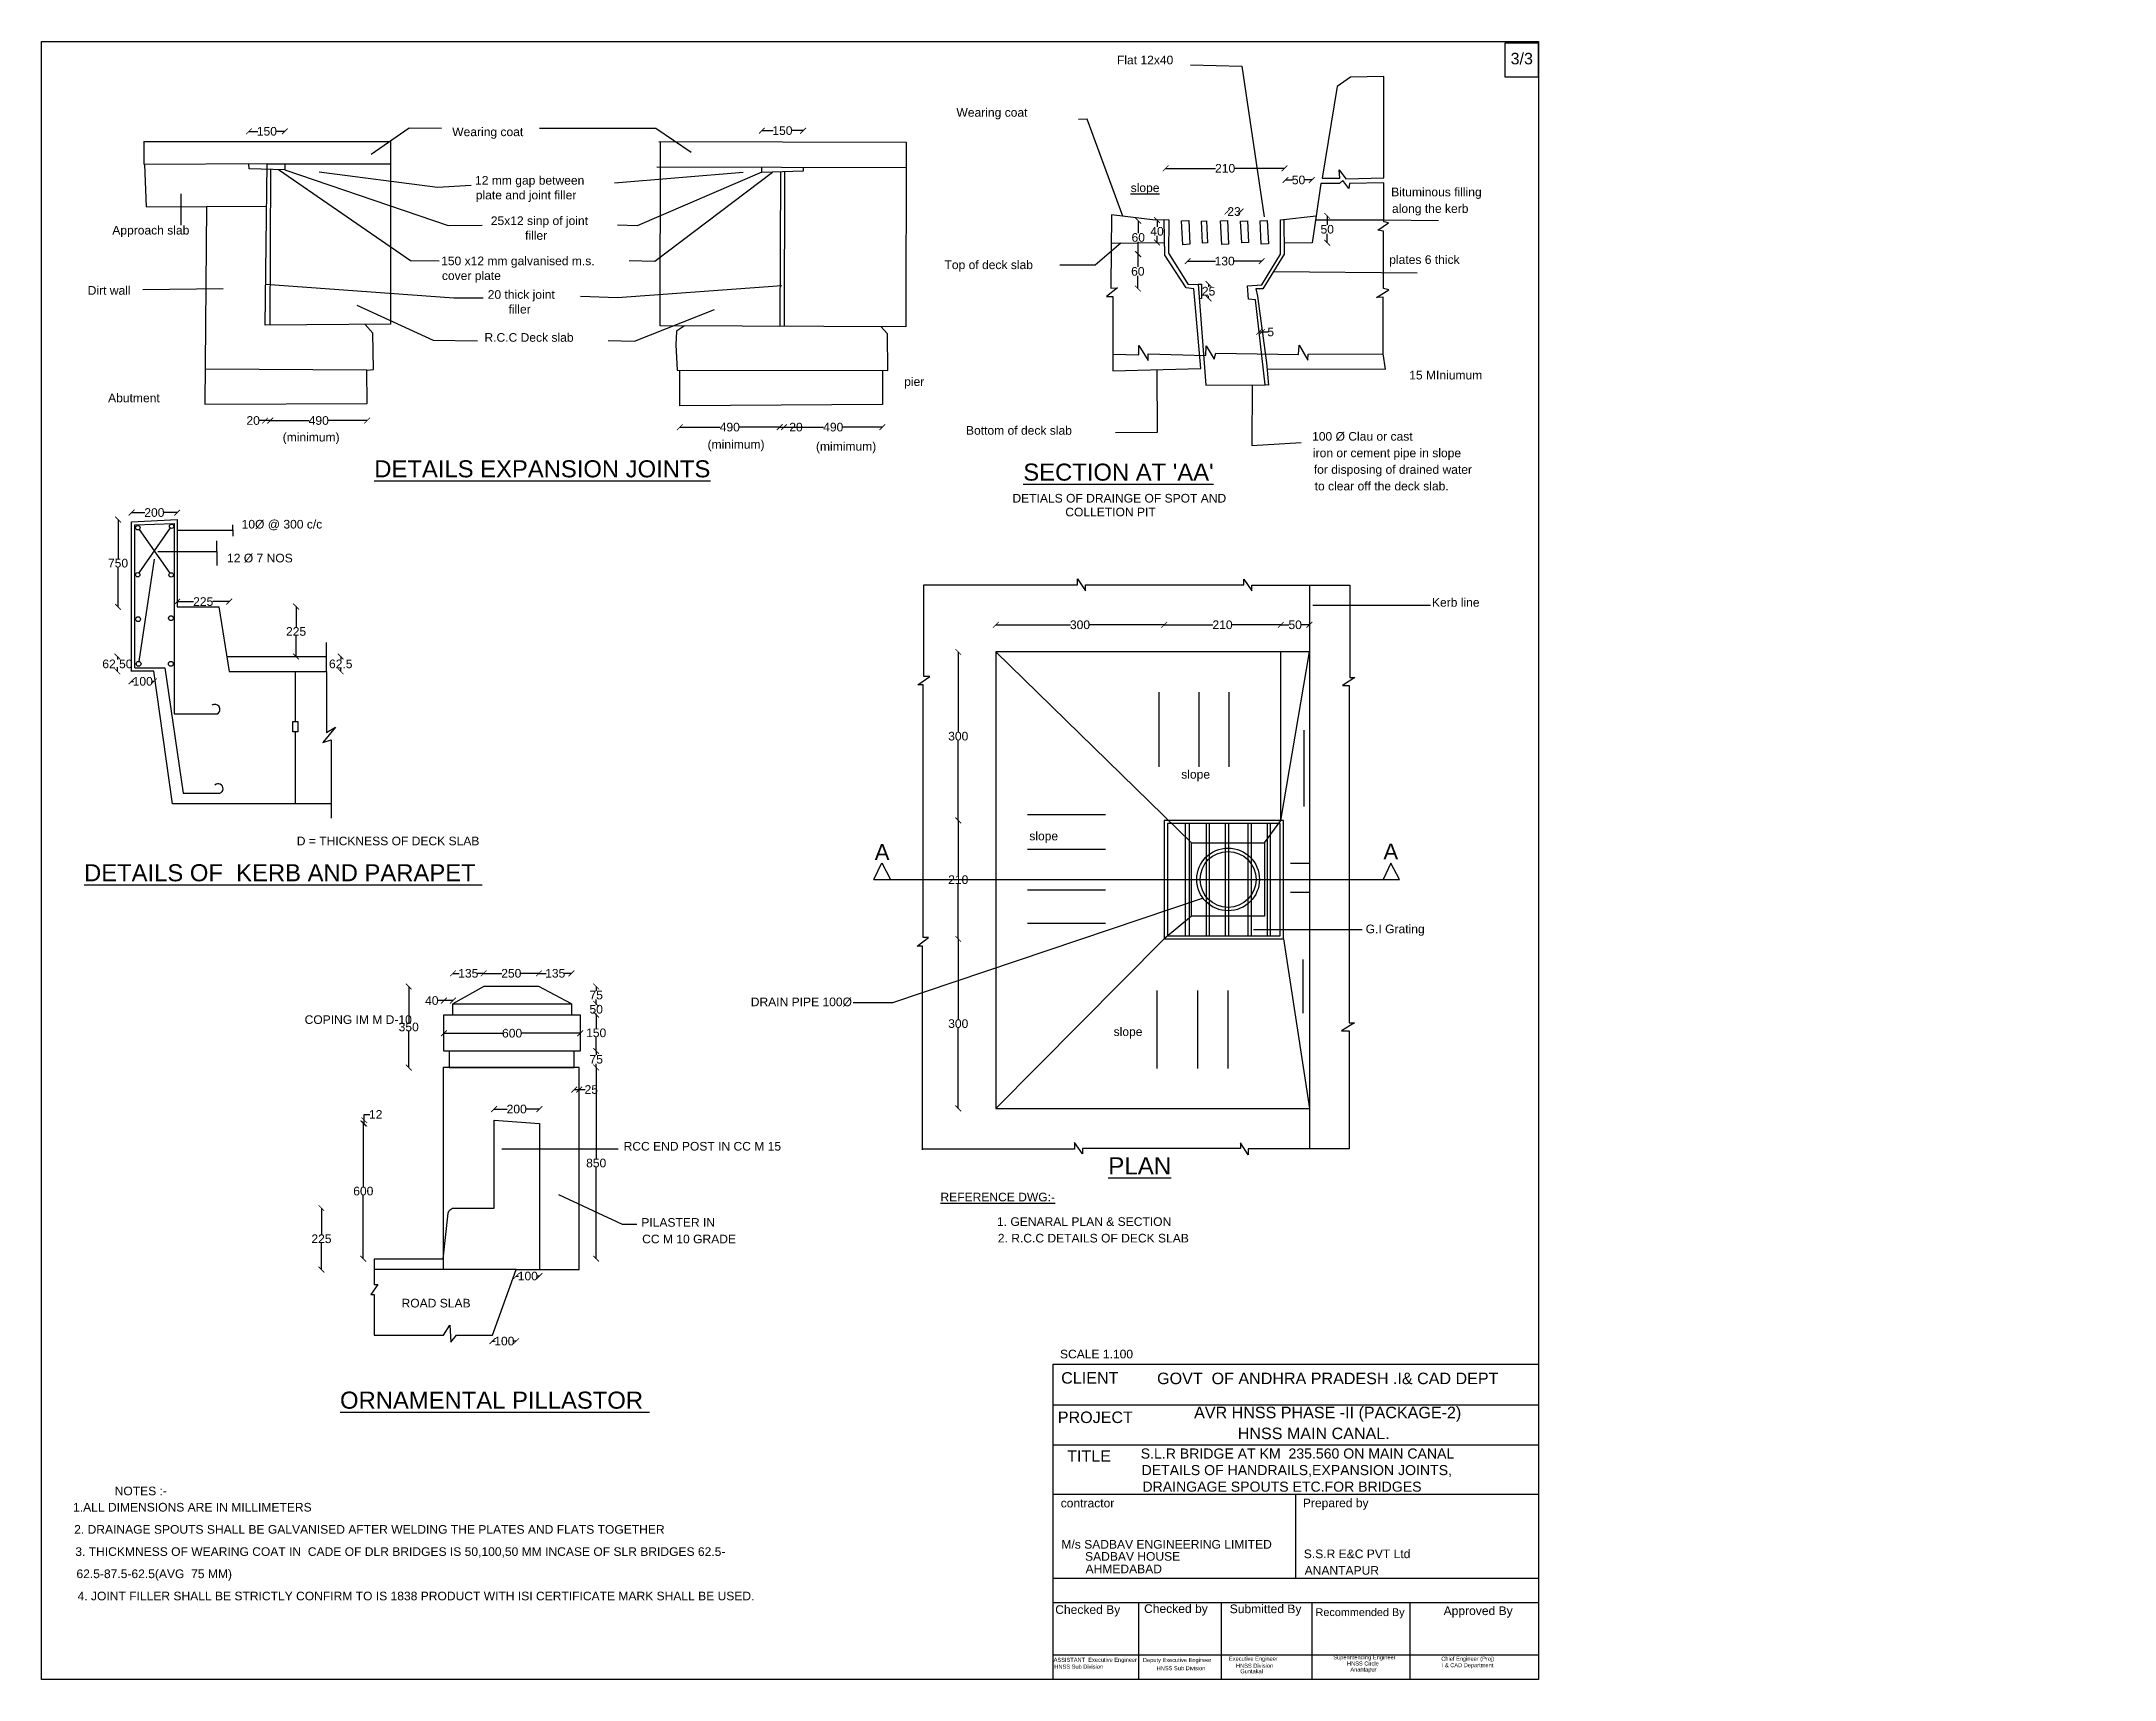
# Model space of a CAD drawing. Header units: inches. Extents: x 58228 to 94243, y -20823 to 7635.
import ezdxf

# ---------------------------------------------------------------- set-up
doc = ezdxf.new("R2010")
doc.units = ezdxf.units.IN
doc.header["$MEASUREMENT"] = 0
for name, color, linetype in [('DIMENSION', 255, 'Continuous'), ('DRAWING', 2, 'Continuous'), ('TEXT', 1, 'Continuous')]:
    doc.layers.add(name, color=color, linetype=linetype)
doc.styles.get("Standard").update_dxf_attribs({"font": 'arial.ttf'})
doc.dimstyles.get("Standard").update_dxf_attribs({"dimtxt": 150, "dimasz": 100, "dimexe": 0.18, "dimexo": 0.0625, "dimgap": 0.09, "dimtad": 0, "dimtih": 1, "dimtoh": 1, "dimdec": 4, "dimzin": 0, "dimdsep": 46, "dimtxsty": 'Standard', "dimblk": 'ARCHTICK', "dimcen": 0.09, "dimse1": 1, "dimse2": 1, "dimadec": 0, "dimazin": 0, "dimtfac": 1, "dimtdec": 4, "dimtofl": 0, "dimtmove": 0, "dimatfit": 3, "dimldrblk": 'ARCHTICK', "dimfxl": 0, "dimtolj": 1, "dimtzin": 0, "dimarcsym": 0})

msp = doc.modelspace()

# ---------------------------------------------------------------- texts
at = {"layer": 'TEXT', "color": 0}
for s, height, p in [('Flat 12x40', 150, (76912.21679, 7237.50337)), ('3/3', 200, (83750.60912, 7237.12423)), ('Wearing coat ', 150, (74123.30065, 6326.93548)), ('Wearing coat', 150, (65363.53561, 5989.53731)), ('12 mm gap between ', 150, (65760.27046, 5147.3679)), ('plate and joint filler', 150, (65773.35964, 4891.13448)), ('%%Uslope', 150, (77150.2293, 5018.01528)), ('Bituminous filling ', 150, (81675.96625, 4944.38071)), ('along the kerb', 150, (81690.6725, 4656.49152)), ('Approach slab', 150, (59458.0336, 4280.63414)), ('25x12 sinp of joint ', 150, (66034.12419, 4445.44724)), ('          filler', 150, (66047.21337, 4189.21382)), ('150 x12 mm galvanised m.s.', 150, (65171.21072, 3747.17574)), ('cover plate', 150, (65184.2999, 3490.94232)), ('Top of deck slab ', 150, (73915.7761, 3679.8776)), ('plates 6 thick ', 150, (81642.49381, 3769.75895)), ('Dirt wall', 150, (59031.3298, 3234.33959)), ('20 thick joint ', 150, (65980.56346, 3164.06469)), ('      filler', 150, (65993.65265, 2907.83127)), ('R.C.C Deck slab', 150, (65923.47349, 2417.74927)), ('pier', 150, (73215.38185, 1650.13328)), ('15 MIniumum', 150, (81989.56038, 1762.89503)), ('Abutment', 150, (59385.41721, 1366.72496)), ('(minimum)', 150, (62417.92293, 685.23434)), ('Bottom of deck slab', 150, (74289.62056, 802.36297)), ('100 Ø Clau or cast ', 150, (80302.16319, 699.13655)), ('%%UDETAILS EXPANSION JOINTS', 296.120123, (64010.13783, 62.20866)), ('(minimum)', 150, (69799.99746, 560.60035)), ('(mimimum)', 150, (71682.65557, 526.54848)), ('iron or cement pipe in slope ', 150, (80316.86944, 411.24735)), ("%%USECTION AT 'AA'", 296.120123, (75285.04935, 5.01982)), ('for disposing of drained water ', 150, (80331.5757, 123.35816)), ('DETIALS OF DRAINGE OF SPOT AND ', 150, (75096.44743, -375.58611)), ('to clear off the deck slab.', 150, (80346.28195, -164.53104)), ('10Ø @ 300 c/c', 150, (61705.38642, -827.02927)), ('               COLLETION PIT', 150, (75141.4065, -615.11687)), ('12 Ø 7 NOS', 150, (61451.86069, -1415.447)), ('Kerb line', 150, (82383.98778, -2185.29315)), ('slope', 150, (78028.49288, -5171.89945)), ('slope', 150, (75388.92249, -6243.65279)), ('D = THICKNESS OF DECK SLAB', 150, (62663.34266, -6330.11736)), ('A', 274.43374, (72704.01011, -6583.55069)), ('A', 274.43374, (81541.44323, -6574.68082)), ('%%UDETAILS OF  KERB AND PARAPET ', 296.120123, (58967.13189, -6955.39508)), ('G.I Grating', 150, (81233.05793, -7857.67365)), ('DRAIN PIPE 100Ø', 150, (70550.27108, -9125.65575)), ('COPING IM M D-10', 150, (62799.65936, -9433.64355)), ('slope', 150, (76854.17014, -9643.29219)), ('RCC END POST IN CC M 15 ', 150, (68341.46282, -11633.58299)), ('%%UPLAN', 300, (76760.15598, -12049.1091)), ('%%UREFERENCE DWG:-', 150, (73845.57231, -12515.64225)), ('PILASTER IN ', 150, (68648.86208, -12956.77098)), ('1. GENARAL PLAN & SECTION ', 150, (74828.03778, -12942.28786)), ('CC M 10 GRADE', 150, (68663.56834, -13244.66018)), ('2. R.C.C DETAILS OF DECK SLAB', 150, (74842.74403, -13230.17706)), ('ROAD SLAB', 150, (64483.48877, -14359.16059)), ('SCALE 1.100', 150, (75922.17778, -15243.72504)), ('CLIENT ', 200, (75943.30328, -15682.85877)), ('%%UORNAMENTAL PILLASTOR ', 296.120123, (63414.97742, -16117.2793)), ('GOVT  OF ANDHRA PRADESH .I& CAD DEPT', 200, (77609.6119, -15691.66274)), ('PROJECT', 200, (75884.51424, -16367.13572)), ('AVR HNSS PHASE -II (PACKAGE-2)', 200, (78252.22884, -16283.36817)), ('HNSS MAIN CANAL.', 200, (79011.35786, -16646.77989)), ('TITLE ', 200, (76046.86986, -17039.89924)), ('S.L.R BRIDGE AT KM  235.560 ON MAIN CANAL', 175, (77325.02688, -16984.03143)), ('DETAILS OF HANDRAILS,EXPANSION JOINTS,', 175, (77339.73313, -17271.92063)), ('NOTES :-', 150, (59499.5787, -17622.12263)), ('DRAINGAGE SPOUTS ETC.FOR BRIDGES', 175, (77354.43939, -17559.80983)), ('1.ALL DIMENSIONS ARE IN MILLIMETERS', 150, (58776.59653, -17904.32189)), ('contractor', 150, (75934.67014, -17832.78278)), ('Prepared by', 150, (80141.80363, -17829.73332)), ('2. DRAINAGE SPOUTS SHALL BE GALVANISED AFTER WELDING THE PLATES AND FLATS TOGETHER', 150, (58796.29784, -18289.99399)), ('3. THICKMNESS OF WEARING COAT IN  CADE OF DLR BRIDGES IS 50,100,50 MM INCASE OF SLR BRIDGES 62.5-', 150, (58815.99914, -18675.6661)), ('M/s SADBAV ENGINEERING LIMITED', 150, (75946.79611, -18549.00587)), ('SADBAV HOUSE', 150, (76357.74263, -18758.73283)), ('S.S.R E&C PVT Ltd', 150, (80158.09004, -18714.58964)), ('62.5-87.5-62.5(AVG  75 MM)', 150, (58835.70044, -19061.3382)), ('AHMEDABAD', 150, (76366.43426, -18976.67347)), ('ANANTAPUR', 150, (80172.7963, -19002.47884)), ('4. JOINT FILLER SHALL BE STRICTLY CONFIRM TO IS 1838 PRODUCT WITH ISI CERTIFICATE MARK SHALL BE USED. ', 150, (58855.40175, -19447.0103)), ('Checked By', 150, (75839.86831, -19683.08274)), ('Checked by', 150, (77383.10387, -19666.24982)), ('Submitted By', 150, (78871.11579, -19670.07087)), ('Recommended By', 134.5871686, (80362.65852, -19720.48341)), ('Approved By', 150, (82587.2442, -19703.26628)), ('ASSISTANT  Executive Engineer', 70.3307455, (75812.34826, -20516.07294)), ('Deputy Executive Engineer', 70.3307455, (77364.70525, -20519.99077)), (' Executive Engineer', 70.3307455, (78831.70689, -20495.45629)), ('Superintending Engineer ', 70.3307455, (80670.54967, -20471.97713)), ('HNSS Circle', 70.3307455, (80908.93131, -20579.29519)), ('Chief Engineer (Proj)', 70.3307455, (82546.42411, -20496.01906)), ('HNSS Sub Division', 70.3307455, (75824.65981, -20634.1646)), ('HNSS Sub Division', 70.3307455, (77602.54679, -20661.28278)), ('HNSS Division', 70.3307455, (78980.36988, -20617.91599)), ('Guntakal', 70.330746, (79054.55235, -20714.58053)), ('Anantapur', 70.330746, (80967.09638, -20684.84382)), ('I & CAD Department', 70.3307455, (82554.34712, -20609.14369))]:
    msp.add_text(s, height=height, dxfattribs=at).set_placement(p)
at = {"layer": 'TEXT', "color": 0, "rotation": 2.924300667}
for s, insert, char_height, width, attachment_point in [('         Sd/-\\PCONTRACTOR', (94226.03849, -16551.32392), 0.3609484, 5.373782, 4), ('Engineer', (94241.13447, -16550.39615), 0.3, 1.7327149, 1)]:
    msp.add_mtext(s, dxfattribs=dict(at, insert=insert, char_height=char_height, width=width, attachment_point=attachment_point))

# ---------------------------------------------------------------- blocks, each defined once
blk = doc.blocks.new('_ArchTick')
at = {"color": 0, "linetype": 'ByBlock', "const_width": 0.15}
blk.add_lwpolyline([(-0.5, -0.5), (0.5, 0.5)], dxfattribs=at)
blk = doc.blocks.new('*D2')
at = {"layer": 'Defpoints', "color": 0, "transparency": 16777216}
for p in [(62456, 6073), (61833, 5507), (62456, 5518)]:
    blk.add_point(p, dxfattribs=at)
at = {"layer": 'DIMENSION', "color": 0, "lineweight": -2, "transparency": 16777216}
for p, q in [((61833, 6073), (61986, 6073)), ((62456, 6073), (62303, 6073))]:
    blk.add_line(p, q, dxfattribs=at)
at = {"layer": 'DIMENSION', "color": 0, "lineweight": -2, "transparency": 16777216, "xscale": 100, "yscale": 100, "zscale": 100, "rotation": 180}
blk.add_blockref('_ArchTick', (61833, 6073), dxfattribs=at)
at = {"layer": 'DIMENSION', "color": 0, "lineweight": -2, "transparency": 16777216, "xscale": 100, "yscale": 100, "zscale": 100}
blk.add_blockref('_ArchTick', (62456, 6073), dxfattribs=at)
at = {"layer": 'DIMENSION', "color": 0, "transparency": 16777216, "insert": (62144, 6073), "char_height": 150, "attachment_point": 5}
blk.add_mtext('\\A1;150', dxfattribs=at)
blk = doc.blocks.new('*D3')
at = {"layer": 'Defpoints', "color": 0, "transparency": 16777216}
for p in [(62203, 2704), (63886, 1347), (62203, 1049)]:
    blk.add_point(p, dxfattribs=at)
at = {"layer": 'DIMENSION', "color": 0, "lineweight": -2, "transparency": 16777216}
for p, q in [((62203, 1049), (62876, 1049)), ((63886, 1049), (63213, 1049))]:
    blk.add_line(p, q, dxfattribs=at)
at = {"layer": 'DIMENSION', "color": 0, "lineweight": -2, "transparency": 16777216, "xscale": 100, "yscale": 100, "zscale": 100, "rotation": 180}
blk.add_blockref('_ArchTick', (62203, 1049), dxfattribs=at)
at = {"layer": 'DIMENSION', "color": 0, "lineweight": -2, "transparency": 16777216, "xscale": 100, "yscale": 100, "zscale": 100}
blk.add_blockref('_ArchTick', (63886, 1049), dxfattribs=at)
at = {"layer": 'DIMENSION', "color": 0, "transparency": 16777216, "insert": (63045, 1049), "char_height": 150, "attachment_point": 5}
blk.add_mtext('\\A1;490', dxfattribs=at)
blk = doc.blocks.new('*D4')
at = {"layer": 'Defpoints', "color": 0, "transparency": 16777216}
for p in [(62113, 2704), (62203, 2704), (62113, 1049)]:
    blk.add_point(p, dxfattribs=at)
at = {"layer": 'DIMENSION', "color": 0, "lineweight": -2, "transparency": 16777216}
for p, q in [((62113, 1049), (62013, 1049)), ((62203, 1049), (62113, 1049))]:
    blk.add_line(p, q, dxfattribs=at)
at = {"layer": 'DIMENSION', "color": 0, "lineweight": -2, "transparency": 16777216, "xscale": 100, "yscale": 100, "zscale": 100, "rotation": 180}
blk.add_blockref('_ArchTick', (62113, 1049), dxfattribs=at)
at = {"layer": 'DIMENSION', "color": 0, "lineweight": -2, "transparency": 16777216, "xscale": 100, "yscale": 100, "zscale": 100}
blk.add_blockref('_ArchTick', (62203, 1049), dxfattribs=at)
at = {"layer": 'DIMENSION', "color": 0, "transparency": 16777216, "insert": (61905, 1049), "char_height": 150, "attachment_point": 5}
blk.add_mtext('\\A1;20', dxfattribs=at)
blk = doc.blocks.new('*D5')
at = {"layer": 'Defpoints', "color": 0, "transparency": 16777216}
for p in [(71054, 2688), (69318, 1307), (71054, 934)]:
    blk.add_point(p, dxfattribs=at)
at = {"layer": 'DIMENSION', "color": 0, "lineweight": -2, "transparency": 16777216}
for p, q in [((69318, 934), (70018, 934)), ((71054, 934), (70355, 934))]:
    blk.add_line(p, q, dxfattribs=at)
at = {"layer": 'DIMENSION', "color": 0, "lineweight": -2, "transparency": 16777216, "xscale": 100, "yscale": 100, "zscale": 100, "rotation": 180}
blk.add_blockref('_ArchTick', (69318, 934), dxfattribs=at)
at = {"layer": 'DIMENSION', "color": 0, "lineweight": -2, "transparency": 16777216, "xscale": 100, "yscale": 100, "zscale": 100}
blk.add_blockref('_ArchTick', (71054, 934), dxfattribs=at)
at = {"layer": 'DIMENSION', "color": 0, "transparency": 16777216, "insert": (70186, 934), "char_height": 150, "attachment_point": 5}
blk.add_mtext('\\A1;490', dxfattribs=at)
blk = doc.blocks.new('*D6')
at = {"layer": 'Defpoints', "color": 0, "transparency": 16777216}
for p in [(71054, 2688), (71128, 2687), (71128, 934)]:
    blk.add_point(p, dxfattribs=at)
at = {"layer": 'DIMENSION', "color": 0, "lineweight": -2, "transparency": 16777216}
for p, q in [((71054, 934), (71128, 934)), ((71128, 934), (71228, 934))]:
    blk.add_line(p, q, dxfattribs=at)
at = {"layer": 'DIMENSION', "color": 0, "lineweight": -2, "transparency": 16777216, "xscale": 100, "yscale": 100, "zscale": 100, "rotation": 180}
blk.add_blockref('_ArchTick', (71054, 934), dxfattribs=at)
at = {"layer": 'DIMENSION', "color": 0, "lineweight": -2, "transparency": 16777216, "xscale": 100, "yscale": 100, "zscale": 100}
blk.add_blockref('_ArchTick', (71128, 934), dxfattribs=at)
at = {"layer": 'DIMENSION', "color": 0, "transparency": 16777216, "insert": (71336, 934), "char_height": 150, "attachment_point": 5}
blk.add_mtext('\\A1;20', dxfattribs=at)
blk = doc.blocks.new('*D7')
at = {"layer": 'Defpoints', "color": 0, "transparency": 16777216}
for p in [(71128, 2687), (72837, 1328), (72837, 934)]:
    blk.add_point(p, dxfattribs=at)
at = {"layer": 'DIMENSION', "color": 0, "lineweight": -2, "transparency": 16777216}
for p, q in [((71128, 934), (71814, 934)), ((72837, 934), (72151, 934))]:
    blk.add_line(p, q, dxfattribs=at)
at = {"layer": 'DIMENSION', "color": 0, "lineweight": -2, "transparency": 16777216, "xscale": 100, "yscale": 100, "zscale": 100, "rotation": 180}
blk.add_blockref('_ArchTick', (71128, 934), dxfattribs=at)
at = {"layer": 'DIMENSION', "color": 0, "lineweight": -2, "transparency": 16777216, "xscale": 100, "yscale": 100, "zscale": 100}
blk.add_blockref('_ArchTick', (72837, 934), dxfattribs=at)
at = {"layer": 'DIMENSION', "color": 0, "transparency": 16777216, "insert": (71983, 934), "char_height": 150, "attachment_point": 5}
blk.add_mtext('\\A1;490', dxfattribs=at)
blk = doc.blocks.new('*D8')
at = {"layer": 'Defpoints', "color": 0, "transparency": 16777216}
for p in [(71459, 6085), (70742, 5454), (71459, 5453)]:
    blk.add_point(p, dxfattribs=at)
at = {"layer": 'DIMENSION', "color": 0, "lineweight": -2, "transparency": 16777216}
for p, q in [((70742, 6085), (70942, 6085)), ((71459, 6085), (71259, 6085))]:
    blk.add_line(p, q, dxfattribs=at)
at = {"layer": 'DIMENSION', "color": 0, "lineweight": -2, "transparency": 16777216, "xscale": 100, "yscale": 100, "zscale": 100, "rotation": 180}
blk.add_blockref('_ArchTick', (70742, 6085), dxfattribs=at)
at = {"layer": 'DIMENSION', "color": 0, "lineweight": -2, "transparency": 16777216, "xscale": 100, "yscale": 100, "zscale": 100}
blk.add_blockref('_ArchTick', (71459, 6085), dxfattribs=at)
at = {"layer": 'DIMENSION', "color": 0, "transparency": 16777216, "insert": (71100, 6085), "char_height": 150, "attachment_point": 5}
blk.add_mtext('\\A1;150', dxfattribs=at)
blk = doc.blocks.new('*D9')
at = {"layer": 'Defpoints', "color": 0, "transparency": 16777216}
for p in [(59793, -713), (60585, -550), (60585, -713)]:
    blk.add_point(p, dxfattribs=at)
at = {"layer": 'DRAWING', "color": 0, "lineweight": -2, "transparency": 16777216}
for p, q in [((59793, -550), (60022, -550)), ((60585, -550), (60356, -550))]:
    blk.add_line(p, q, dxfattribs=at)
at = {"layer": 'DRAWING', "color": 0, "lineweight": -2, "transparency": 16777216, "xscale": 100, "yscale": 100, "zscale": 100, "rotation": 180}
blk.add_blockref('_ArchTick', (59793, -550), dxfattribs=at)
at = {"layer": 'DRAWING', "color": 0, "lineweight": -2, "transparency": 16777216, "xscale": 100, "yscale": 100, "zscale": 100}
blk.add_blockref('_ArchTick', (60585, -550), dxfattribs=at)
at = {"layer": 'DRAWING', "color": 0, "transparency": 16777216, "insert": (60189, -550), "char_height": 150, "attachment_point": 5}
blk.add_mtext('\\A1;200', dxfattribs=at)
blk = doc.blocks.new('*D10')
at = {"layer": 'Defpoints', "color": 0, "transparency": 16777216}
for p in [(59558, -671), (60585, -671), (60585, -2187)]:
    blk.add_point(p, dxfattribs=at)
at = {"layer": 'DRAWING', "color": 0, "lineweight": -2, "transparency": 16777216}
for p, q in [((59558, -671), (59558, -1352)), ((59558, -2187), (59558, -1506))]:
    blk.add_line(p, q, dxfattribs=at)
at = {"layer": 'DRAWING', "color": 0, "lineweight": -2, "transparency": 16777216, "xscale": 100, "yscale": 100, "zscale": 100}
for p, rotation in [((59558, -671), 90), ((59558, -2187), 270)]:
    blk.add_blockref('_ArchTick', p, dxfattribs=dict(at, rotation=rotation))
at = {"layer": 'DRAWING', "color": 0, "transparency": 16777216, "insert": (59558, -1429), "char_height": 150, "attachment_point": 5}
blk.add_mtext('\\A1;750', dxfattribs=at)
blk = doc.blocks.new('*D11')
at = {"layer": 'Defpoints', "color": 0, "transparency": 16777216}
for p in [(61491, -2097), (60585, -2187), (61491, -3310)]:
    blk.add_point(p, dxfattribs=at)
at = {"layer": 'DRAWING', "color": 0, "lineweight": -2, "transparency": 16777216}
for p, q in [((60585, -2097), (60871, -2097)), ((61491, -2097), (61206, -2097))]:
    blk.add_line(p, q, dxfattribs=at)
at = {"layer": 'DRAWING', "color": 0, "lineweight": -2, "transparency": 16777216, "xscale": 100, "yscale": 100, "zscale": 100, "rotation": 180}
blk.add_blockref('_ArchTick', (60585, -2097), dxfattribs=at)
at = {"layer": 'DRAWING', "color": 0, "lineweight": -2, "transparency": 16777216, "xscale": 100, "yscale": 100, "zscale": 100}
blk.add_blockref('_ArchTick', (61491, -2097), dxfattribs=at)
at = {"layer": 'DRAWING', "color": 0, "transparency": 16777216, "insert": (61038, -2097), "char_height": 150, "attachment_point": 5}
blk.add_mtext('\\A1;225', dxfattribs=at)
blk = doc.blocks.new('*D12')
at = {"layer": 'Defpoints', "color": 0, "transparency": 16777216}
for p in [(62641, -2182), (62651, -2182), (62641, -3050)]:
    blk.add_point(p, dxfattribs=at)
at = {"layer": 'DRAWING', "color": 0, "lineweight": -2, "transparency": 16777216}
for p, q in [((62651, -2182), (62651, -2539)), ((62651, -3050), (62651, -2693))]:
    blk.add_line(p, q, dxfattribs=at)
at = {"layer": 'DRAWING', "color": 0, "lineweight": -2, "transparency": 16777216, "xscale": 100, "yscale": 100, "zscale": 100}
for p, rotation in [((62651, -2182), 90), ((62651, -3050), 270)]:
    blk.add_blockref('_ArchTick', p, dxfattribs=dict(at, rotation=rotation))
at = {"layer": 'DRAWING', "color": 0, "transparency": 16777216, "insert": (62651, -2616), "char_height": 150, "attachment_point": 5}
blk.add_mtext('\\A1;225', dxfattribs=at)
blk = doc.blocks.new('*D13')
at = {"layer": 'Defpoints', "color": 0, "transparency": 16777216}
for p in [(59793, -3309), (60182, -3307), (60182, -3482)]:
    blk.add_point(p, dxfattribs=at)
at = {"layer": 'DRAWING', "color": 0, "lineweight": -2, "transparency": 16777216}
for p, q in [((59793, -3482), (59829, -3482)), ((60182, -3482), (60146, -3482))]:
    blk.add_line(p, q, dxfattribs=at)
at = {"layer": 'DRAWING', "color": 0, "lineweight": -2, "transparency": 16777216, "xscale": 100, "yscale": 100, "zscale": 100, "rotation": 180}
blk.add_blockref('_ArchTick', (59793, -3482), dxfattribs=at)
at = {"layer": 'DRAWING', "color": 0, "lineweight": -2, "transparency": 16777216, "xscale": 100, "yscale": 100, "zscale": 100}
blk.add_blockref('_ArchTick', (60182, -3482), dxfattribs=at)
at = {"layer": 'DRAWING', "color": 0, "transparency": 16777216, "insert": (59987, -3482), "char_height": 150, "attachment_point": 5}
blk.add_mtext('\\A1;100', dxfattribs=at)
blk = doc.blocks.new('*D14')
at = {"layer": 'Defpoints', "color": 0, "transparency": 16777216}
for p in [(59547, -3050), (61491, -3050), (61491, -3310)]:
    blk.add_point(p, dxfattribs=at)
at = {"layer": 'DRAWING', "color": 0, "lineweight": -2, "transparency": 16777216}
for p, q in [((59547, -3050), (59547, -3103)), ((59547, -3310), (59547, -3257))]:
    blk.add_line(p, q, dxfattribs=at)
at = {"layer": 'DRAWING', "color": 0, "lineweight": -2, "transparency": 16777216, "xscale": 100, "yscale": 100, "zscale": 100}
for p, rotation in [((59547, -3050), 90), ((59547, -3310), 270)]:
    blk.add_blockref('_ArchTick', p, dxfattribs=dict(at, rotation=rotation))
at = {"layer": 'DRAWING', "color": 0, "transparency": 16777216, "insert": (59547, -3180), "char_height": 150, "attachment_point": 5}
blk.add_mtext('\\A1;62.50', dxfattribs=at)
blk = doc.blocks.new('*D15')
at = {"layer": 'Defpoints', "color": 0, "transparency": 16777216}
for p in [(63181, -3050), (63181, -3310), (63427, -3310)]:
    blk.add_point(p, dxfattribs=at)
at = {"layer": 'DRAWING', "color": 0, "lineweight": -2, "transparency": 16777216}
for p, q in [((63427, -3050), (63427, -3103)), ((63427, -3310), (63427, -3257))]:
    blk.add_line(p, q, dxfattribs=at)
at = {"layer": 'DRAWING', "color": 0, "lineweight": -2, "transparency": 16777216, "xscale": 100, "yscale": 100, "zscale": 100}
for p, rotation in [((63427, -3050), 90), ((63427, -3310), 270)]:
    blk.add_blockref('_ArchTick', p, dxfattribs=dict(at, rotation=rotation))
at = {"layer": 'DRAWING', "color": 0, "transparency": 16777216, "insert": (63427, -3180), "char_height": 150, "attachment_point": 5}
blk.add_mtext('\\A1;62.5', dxfattribs=at)
blk = doc.blocks.new('*D16')
at = {"layer": 'Defpoints', "color": 0, "transparency": 16777216}
for p in [(65219, -9589), (67589, -9589), (67589, -9595)]:
    blk.add_point(p, dxfattribs=at)
at = {"layer": 'DRAWING', "color": 0, "lineweight": -2, "transparency": 16777216}
for p, q in [((65219, -9595), (66238, -9595)), ((67589, -9595), (66570, -9595))]:
    blk.add_line(p, q, dxfattribs=at)
at = {"layer": 'DRAWING', "color": 0, "lineweight": -2, "transparency": 16777216, "xscale": 100, "yscale": 100, "zscale": 100, "rotation": 180}
blk.add_blockref('_ArchTick', (65219, -9595), dxfattribs=at)
at = {"layer": 'DRAWING', "color": 0, "lineweight": -2, "transparency": 16777216, "xscale": 100, "yscale": 100, "zscale": 100}
blk.add_blockref('_ArchTick', (67589, -9595), dxfattribs=at)
at = {"layer": 'DRAWING', "color": 0, "transparency": 16777216, "insert": (66404, -9595), "char_height": 150, "attachment_point": 5}
blk.add_mtext('\\A1;600', dxfattribs=at)
blk = doc.blocks.new('*D17')
at = {"layer": 'Defpoints', "color": 0, "transparency": 16777216}
for p in [(66090, -11106), (66878, -10913), (66878, -11164)]:
    blk.add_point(p, dxfattribs=at)
at = {"layer": 'DRAWING', "color": 0, "lineweight": -2, "transparency": 16777216}
for p, q in [((66090, -10913), (66317, -10913)), ((66878, -10913), (66651, -10913))]:
    blk.add_line(p, q, dxfattribs=at)
at = {"layer": 'DRAWING', "color": 0, "lineweight": -2, "transparency": 16777216, "xscale": 100, "yscale": 100, "zscale": 100, "rotation": 180}
blk.add_blockref('_ArchTick', (66090, -10913), dxfattribs=at)
at = {"layer": 'DRAWING', "color": 0, "lineweight": -2, "transparency": 16777216, "xscale": 100, "yscale": 100, "zscale": 100}
blk.add_blockref('_ArchTick', (66878, -10913), dxfattribs=at)
at = {"layer": 'DRAWING', "color": 0, "transparency": 16777216, "insert": (66484, -10913), "char_height": 150, "attachment_point": 5}
blk.add_mtext('\\A1;200', dxfattribs=at)
blk = doc.blocks.new('*D18')
at = {"layer": 'Defpoints', "color": 0, "transparency": 16777216}
for p in [(66476, -13700), (66062, -14839), (66476, -14944)]:
    blk.add_point(p, dxfattribs=at)
at = {"layer": 'DRAWING', "color": 0, "lineweight": -2, "transparency": 16777216}
for p, q in [((66062, -14944), (66110, -14944)), ((66476, -14944), (66427, -14944))]:
    blk.add_line(p, q, dxfattribs=at)
at = {"layer": 'DRAWING', "color": 0, "lineweight": -2, "transparency": 16777216, "xscale": 100, "yscale": 100, "zscale": 100, "rotation": 180}
blk.add_blockref('_ArchTick', (66062, -14944), dxfattribs=at)
at = {"layer": 'DRAWING', "color": 0, "lineweight": -2, "transparency": 16777216, "xscale": 100, "yscale": 100, "zscale": 100}
blk.add_blockref('_ArchTick', (66476, -14944), dxfattribs=at)
at = {"layer": 'DRAWING', "color": 0, "transparency": 16777216, "insert": (66269, -14944), "char_height": 150, "attachment_point": 5}
blk.add_mtext('\\A1;100', dxfattribs=at)
blk = doc.blocks.new('*D19')
at = {"layer": 'Defpoints', "color": 0, "transparency": 16777216}
for p in [(66476, -13700), (66878, -13700), (66878, -13814)]:
    blk.add_point(p, dxfattribs=at)
at = {"layer": 'DRAWING', "color": 0, "lineweight": -2, "transparency": 16777216}
for p, q in [((66476, -13814), (66518, -13814)), ((66878, -13814), (66835, -13814))]:
    blk.add_line(p, q, dxfattribs=at)
at = {"layer": 'DRAWING', "color": 0, "lineweight": -2, "transparency": 16777216, "xscale": 100, "yscale": 100, "zscale": 100, "rotation": 180}
blk.add_blockref('_ArchTick', (66476, -13814), dxfattribs=at)
at = {"layer": 'DRAWING', "color": 0, "lineweight": -2, "transparency": 16777216, "xscale": 100, "yscale": 100, "zscale": 100}
blk.add_blockref('_ArchTick', (66878, -13814), dxfattribs=at)
at = {"layer": 'DRAWING', "color": 0, "transparency": 16777216, "insert": (66677, -13814), "char_height": 150, "attachment_point": 5}
blk.add_mtext('\\A1;100', dxfattribs=at)
blk = doc.blocks.new('*D20')
at = {"layer": 'Defpoints', "color": 0, "transparency": 16777216}
for p in [(65207, -10191), (67865, -10191), (65207, -13512)]:
    blk.add_point(p, dxfattribs=at)
at = {"layer": 'DRAWING', "color": 0, "lineweight": -2, "transparency": 16777216}
for p, q in [((67865, -10191), (67865, -11775)), ((67865, -13512), (67865, -11928))]:
    blk.add_line(p, q, dxfattribs=at)
at = {"layer": 'DRAWING', "color": 0, "lineweight": -2, "transparency": 16777216, "xscale": 100, "yscale": 100, "zscale": 100}
for p, rotation in [((67865, -10191), 90), ((67865, -13512), 270)]:
    blk.add_blockref('_ArchTick', p, dxfattribs=dict(at, rotation=rotation))
at = {"layer": 'DRAWING', "color": 0, "transparency": 16777216, "insert": (67865, -11851), "char_height": 150, "attachment_point": 5}
blk.add_mtext('\\A1;850', dxfattribs=at)
blk = doc.blocks.new('*D21')
at = {"layer": 'Defpoints', "color": 0, "transparency": 16777216}
for p in [(67485, -10191), (67571, -10191), (67571, -10574)]:
    blk.add_point(p, dxfattribs=at)
at = {"layer": 'DRAWING', "color": 0, "lineweight": -2, "transparency": 16777216}
for p, q in [((67485, -10574), (67571, -10574)), ((67571, -10574), (67671, -10574))]:
    blk.add_line(p, q, dxfattribs=at)
at = {"layer": 'DRAWING', "color": 0, "lineweight": -2, "transparency": 16777216, "xscale": 100, "yscale": 100, "zscale": 100, "rotation": 180}
blk.add_blockref('_ArchTick', (67485, -10574), dxfattribs=at)
at = {"layer": 'DRAWING', "color": 0, "lineweight": -2, "transparency": 16777216, "xscale": 100, "yscale": 100, "zscale": 100}
blk.add_blockref('_ArchTick', (67571, -10574), dxfattribs=at)
at = {"layer": 'DRAWING', "color": 0, "transparency": 16777216, "insert": (67780, -10574), "char_height": 150, "attachment_point": 5}
blk.add_mtext('\\A1;25', dxfattribs=at)
blk = doc.blocks.new('*D22')
at = {"layer": 'Defpoints', "color": 0, "transparency": 16777216}
for p in [(67589, -9904), (67865, -9904), (67865, -10191)]:
    blk.add_point(p, dxfattribs=at)
at = {"layer": 'DRAWING', "color": 0, "lineweight": -2, "transparency": 16777216}
for p, q in [((67865, -9904), (67865, -9971)), ((67865, -10191), (67865, -10124))]:
    blk.add_line(p, q, dxfattribs=at)
at = {"layer": 'DRAWING', "color": 0, "lineweight": -2, "transparency": 16777216, "xscale": 100, "yscale": 100, "zscale": 100}
for p, rotation in [((67865, -9904), 90), ((67865, -10191), 270)]:
    blk.add_blockref('_ArchTick', p, dxfattribs=dict(at, rotation=rotation))
at = {"layer": 'DRAWING', "color": 0, "transparency": 16777216, "insert": (67865, -10048), "char_height": 150, "attachment_point": 5}
blk.add_mtext('\\A1;75', dxfattribs=at)
blk = doc.blocks.new('*D23')
at = {"layer": 'Defpoints', "color": 0, "transparency": 16777216}
for p in [(67589, -9273), (67865, -9273), (67589, -9904)]:
    blk.add_point(p, dxfattribs=at)
at = {"layer": 'DRAWING', "color": 0, "lineweight": -2, "transparency": 16777216}
for p, q in [((67865, -9273), (67865, -9512)), ((67865, -9904), (67865, -9665))]:
    blk.add_line(p, q, dxfattribs=at)
at = {"layer": 'DRAWING', "color": 0, "lineweight": -2, "transparency": 16777216, "xscale": 100, "yscale": 100, "zscale": 100}
for p, rotation in [((67865, -9273), 90), ((67865, -9904), 270)]:
    blk.add_blockref('_ArchTick', p, dxfattribs=dict(at, rotation=rotation))
at = {"layer": 'DRAWING', "color": 0, "transparency": 16777216, "insert": (67865, -9589), "char_height": 150, "attachment_point": 5}
blk.add_mtext('\\A1;150', dxfattribs=at)
blk = doc.blocks.new('*D24')
at = {"layer": 'Defpoints', "color": 0, "transparency": 16777216}
for p in [(67435, -9084), (67589, -9273), (67865, -9084)]:
    blk.add_point(p, dxfattribs=at)
at = {"layer": 'DRAWING', "color": 0, "lineweight": -2, "transparency": 16777216}
for p, q in [((67865, -9084), (67865, -9102)), ((67865, -9273), (67865, -9255))]:
    blk.add_line(p, q, dxfattribs=at)
at = {"layer": 'DRAWING', "color": 0, "lineweight": -2, "transparency": 16777216, "xscale": 100, "yscale": 100, "zscale": 100}
for p, rotation in [((67865, -9084), 90), ((67865, -9273), 270)]:
    blk.add_blockref('_ArchTick', p, dxfattribs=dict(at, rotation=rotation))
at = {"layer": 'DRAWING', "color": 0, "transparency": 16777216, "insert": (67865, -9179), "char_height": 150, "attachment_point": 5}
blk.add_mtext('\\A1;50', dxfattribs=at)
blk = doc.blocks.new('*D25')
at = {"layer": 'Defpoints', "color": 0, "transparency": 16777216}
for p in [(66870, -8783), (67865, -8783), (67435, -9084)]:
    blk.add_point(p, dxfattribs=at)
at = {"layer": 'DRAWING', "color": 0, "lineweight": -2, "transparency": 16777216}
for p, q in [((67865, -8783), (67865, -8857)), ((67865, -9084), (67865, -9010))]:
    blk.add_line(p, q, dxfattribs=at)
at = {"layer": 'DRAWING', "color": 0, "lineweight": -2, "transparency": 16777216, "xscale": 100, "yscale": 100, "zscale": 100}
for p, rotation in [((67865, -8783), 90), ((67865, -9084), 270)]:
    blk.add_blockref('_ArchTick', p, dxfattribs=dict(at, rotation=rotation))
at = {"layer": 'DRAWING', "color": 0, "transparency": 16777216, "insert": (67865, -8933), "char_height": 150, "attachment_point": 5}
blk.add_mtext('\\A1;75', dxfattribs=at)
blk = doc.blocks.new('*D26')
at = {"layer": 'Defpoints', "color": 0, "transparency": 16777216}
for p in [(63819, -11164), (66878, -11164), (65207, -13512)]:
    blk.add_point(p, dxfattribs=at)
at = {"layer": 'DRAWING', "color": 0, "lineweight": -2, "transparency": 16777216}
for p, q in [((63819, -11164), (63819, -12261)), ((63819, -13512), (63819, -12415))]:
    blk.add_line(p, q, dxfattribs=at)
at = {"layer": 'DRAWING', "color": 0, "lineweight": -2, "transparency": 16777216, "xscale": 100, "yscale": 100, "zscale": 100}
for p, rotation in [((63819, -11164), 90), ((63819, -13512), 270)]:
    blk.add_blockref('_ArchTick', p, dxfattribs=dict(at, rotation=rotation))
at = {"layer": 'DRAWING', "color": 0, "transparency": 16777216, "insert": (63819, -12338), "char_height": 150, "attachment_point": 5}
blk.add_mtext('\\A1;600', dxfattribs=at)
blk = doc.blocks.new('*D27')
at = {"layer": 'Defpoints', "color": 0, "transparency": 16777216}
for p in [(63835, -11106), (66090, -11106), (66878, -11164)]:
    blk.add_point(p, dxfattribs=at)
at = {"layer": 'DRAWING', "color": 0, "lineweight": -2, "transparency": 16777216}
for p, q in [((63835, -11106), (63835, -11006)), ((63835, -11006), (63935, -11006)), ((63835, -11164), (63835, -11106))]:
    blk.add_line(p, q, dxfattribs=at)
at = {"layer": 'DRAWING', "color": 0, "lineweight": -2, "transparency": 16777216, "xscale": 100, "yscale": 100, "zscale": 100}
for p, rotation in [((63835, -11106), 90), ((63835, -11164), 270)]:
    blk.add_blockref('_ArchTick', p, dxfattribs=dict(at, rotation=rotation))
at = {"layer": 'DRAWING', "color": 0, "transparency": 16777216, "insert": (64034, -11006), "char_height": 150, "attachment_point": 5}
blk.add_mtext('\\A1;12', dxfattribs=at)
blk = doc.blocks.new('*D28')
at = {"layer": 'Defpoints', "color": 0, "transparency": 16777216}
for p in [(63092, -12633), (65500, -12633), (65207, -13700)]:
    blk.add_point(p, dxfattribs=at)
at = {"layer": 'DRAWING', "color": 0, "lineweight": -2, "transparency": 16777216}
for p, q in [((63092, -12633), (63092, -13090)), ((63092, -13700), (63092, -13243))]:
    blk.add_line(p, q, dxfattribs=at)
at = {"layer": 'DRAWING', "color": 0, "lineweight": -2, "transparency": 16777216, "xscale": 100, "yscale": 100, "zscale": 100}
for p, rotation in [((63092, -12633), 90), ((63092, -13700), 270)]:
    blk.add_blockref('_ArchTick', p, dxfattribs=dict(at, rotation=rotation))
at = {"layer": 'DRAWING', "color": 0, "transparency": 16777216, "insert": (63092, -13167), "char_height": 150, "attachment_point": 5}
blk.add_mtext('\\A1;225', dxfattribs=at)
blk = doc.blocks.new('*D29')
at = {"layer": 'Defpoints', "color": 0, "transparency": 16777216}
for p in [(64608, -8783), (65910, -8783), (65207, -10191)]:
    blk.add_point(p, dxfattribs=at)
at = {"layer": 'DRAWING', "color": 0, "lineweight": -2, "transparency": 16777216}
for p, q in [((64608, -8783), (64608, -9410)), ((64608, -10191), (64608, -9564))]:
    blk.add_line(p, q, dxfattribs=at)
at = {"layer": 'DRAWING', "color": 0, "lineweight": -2, "transparency": 16777216, "xscale": 100, "yscale": 100, "zscale": 100}
for p, rotation in [((64608, -8783), 90), ((64608, -10191), 270)]:
    blk.add_blockref('_ArchTick', p, dxfattribs=dict(at, rotation=rotation))
at = {"layer": 'DRAWING', "color": 0, "transparency": 16777216, "insert": (64608, -9487), "char_height": 150, "attachment_point": 5}
blk.add_mtext('\\A1;350', dxfattribs=at)
blk = doc.blocks.new('*D30')
at = {"layer": 'Defpoints', "color": 0, "transparency": 16777216}
for p in [(65219, -9273), (65377, -9028), (65377, -9273)]:
    blk.add_point(p, dxfattribs=at)
at = {"layer": 'DRAWING', "color": 0, "lineweight": -2, "transparency": 16777216}
for p, q in [((65219, -9028), (65119, -9028)), ((65377, -9028), (65219, -9028))]:
    blk.add_line(p, q, dxfattribs=at)
at = {"layer": 'DRAWING', "color": 0, "lineweight": -2, "transparency": 16777216, "xscale": 100, "yscale": 100, "zscale": 100, "rotation": 180}
blk.add_blockref('_ArchTick', (65219, -9028), dxfattribs=at)
at = {"layer": 'DRAWING', "color": 0, "lineweight": -2, "transparency": 16777216, "xscale": 100, "yscale": 100, "zscale": 100}
blk.add_blockref('_ArchTick', (65377, -9028), dxfattribs=at)
at = {"layer": 'DRAWING', "color": 0, "transparency": 16777216, "insert": (65009, -9028), "char_height": 150, "attachment_point": 5}
blk.add_mtext('\\A1;40', dxfattribs=at)
blk = doc.blocks.new('*D31')
at = {"layer": 'Defpoints', "color": 0, "transparency": 16777216}
for p in [(65910, -8555), (65910, -8783), (65377, -9084)]:
    blk.add_point(p, dxfattribs=at)
at = {"layer": 'DRAWING', "color": 0, "lineweight": -2, "transparency": 16777216}
for p, q in [((65377, -8555), (65484, -8555)), ((65910, -8555), (65803, -8555))]:
    blk.add_line(p, q, dxfattribs=at)
at = {"layer": 'DRAWING', "color": 0, "lineweight": -2, "transparency": 16777216, "xscale": 100, "yscale": 100, "zscale": 100, "rotation": 180}
blk.add_blockref('_ArchTick', (65377, -8555), dxfattribs=at)
at = {"layer": 'DRAWING', "color": 0, "lineweight": -2, "transparency": 16777216, "xscale": 100, "yscale": 100, "zscale": 100}
blk.add_blockref('_ArchTick', (65910, -8555), dxfattribs=at)
at = {"layer": 'DRAWING', "color": 0, "transparency": 16777216, "insert": (65643, -8555), "char_height": 150, "attachment_point": 5}
blk.add_mtext('\\A1;135', dxfattribs=at)
blk = doc.blocks.new('*D32')
at = {"layer": 'Defpoints', "color": 0, "transparency": 16777216}
for p in [(66870, -8555), (65910, -8783), (66870, -8783)]:
    blk.add_point(p, dxfattribs=at)
at = {"layer": 'DRAWING', "color": 0, "lineweight": -2, "transparency": 16777216}
for p, q in [((65910, -8555), (66224, -8555)), ((66870, -8555), (66557, -8555))]:
    blk.add_line(p, q, dxfattribs=at)
at = {"layer": 'DRAWING', "color": 0, "lineweight": -2, "transparency": 16777216, "xscale": 100, "yscale": 100, "zscale": 100, "rotation": 180}
blk.add_blockref('_ArchTick', (65910, -8555), dxfattribs=at)
at = {"layer": 'DRAWING', "color": 0, "lineweight": -2, "transparency": 16777216, "xscale": 100, "yscale": 100, "zscale": 100}
blk.add_blockref('_ArchTick', (66870, -8555), dxfattribs=at)
at = {"layer": 'DRAWING', "color": 0, "transparency": 16777216, "insert": (66390, -8555), "char_height": 150, "attachment_point": 5}
blk.add_mtext('\\A1;250', dxfattribs=at)
blk = doc.blocks.new('*D33')
at = {"layer": 'Defpoints', "color": 0, "transparency": 16777216}
for p in [(67435, -8555), (66870, -8783), (67435, -9084)]:
    blk.add_point(p, dxfattribs=at)
at = {"layer": 'DRAWING', "color": 0, "lineweight": -2, "transparency": 16777216}
for p, q in [((66870, -8555), (66993, -8555)), ((67435, -8555), (67312, -8555))]:
    blk.add_line(p, q, dxfattribs=at)
at = {"layer": 'DRAWING', "color": 0, "lineweight": -2, "transparency": 16777216, "xscale": 100, "yscale": 100, "zscale": 100, "rotation": 180}
blk.add_blockref('_ArchTick', (66870, -8555), dxfattribs=at)
at = {"layer": 'DRAWING', "color": 0, "lineweight": -2, "transparency": 16777216, "xscale": 100, "yscale": 100, "zscale": 100}
blk.add_blockref('_ArchTick', (67435, -8555), dxfattribs=at)
at = {"layer": 'DRAWING', "color": 0, "transparency": 16777216, "insert": (67153, -8555), "char_height": 150, "attachment_point": 5}
blk.add_mtext('\\A1;135', dxfattribs=at)
blk = doc.blocks.new('*D34')
at = {"layer": 'Defpoints', "color": 0, "transparency": 16777216}
for p in [(74155, -7957), (77733, -7957), (74808, -10900)]:
    blk.add_point(p, dxfattribs=at)
at = {"layer": 'DRAWING', "color": 0, "lineweight": -2, "transparency": 16777216}
for p, q in [((74155, -7957), (74155, -9352)), ((74155, -10900), (74155, -9505))]:
    blk.add_line(p, q, dxfattribs=at)
at = {"layer": 'DRAWING', "color": 0, "lineweight": -2, "transparency": 16777216, "xscale": 100, "yscale": 100, "zscale": 100}
for p, rotation in [((74155, -7957), 90), ((74155, -10900), 270)]:
    blk.add_blockref('_ArchTick', p, dxfattribs=dict(at, rotation=rotation))
at = {"layer": 'DRAWING', "color": 0, "transparency": 16777216, "insert": (74155, -9429), "char_height": 150, "attachment_point": 5}
blk.add_mtext('\\A1;300', dxfattribs=at)
blk = doc.blocks.new('*D35')
at = {"layer": 'Defpoints', "color": 0, "transparency": 16777216}
for p in [(74155, -5899), (77733, -5899), (77733, -7957)]:
    blk.add_point(p, dxfattribs=at)
at = {"layer": 'DRAWING', "color": 0, "lineweight": -2, "transparency": 16777216}
for p, q in [((74155, -5899), (74155, -6851)), ((74155, -7957), (74155, -7005))]:
    blk.add_line(p, q, dxfattribs=at)
at = {"layer": 'DRAWING', "color": 0, "lineweight": -2, "transparency": 16777216, "xscale": 100, "yscale": 100, "zscale": 100}
for p, rotation in [((74155, -5899), 90), ((74155, -7957), 270)]:
    blk.add_blockref('_ArchTick', p, dxfattribs=dict(at, rotation=rotation))
at = {"layer": 'DRAWING', "color": 0, "transparency": 16777216, "insert": (74155, -6928), "char_height": 150, "attachment_point": 5}
blk.add_mtext('\\A1;210', dxfattribs=at)
blk = doc.blocks.new('*D36')
at = {"layer": 'Defpoints', "color": 0, "transparency": 16777216}
for p in [(74155, -2971), (77733, -2971), (77733, -5899)]:
    blk.add_point(p, dxfattribs=at)
at = {"layer": 'DRAWING', "color": 0, "lineweight": -2, "transparency": 16777216}
for p, q in [((74155, -2971), (74155, -4358)), ((74155, -5899), (74155, -4511))]:
    blk.add_line(p, q, dxfattribs=at)
at = {"layer": 'DRAWING', "color": 0, "lineweight": -2, "transparency": 16777216, "xscale": 100, "yscale": 100, "zscale": 100}
for p, rotation in [((74155, -2971), 90), ((74155, -5899), 270)]:
    blk.add_blockref('_ArchTick', p, dxfattribs=dict(at, rotation=rotation))
at = {"layer": 'DRAWING', "color": 0, "transparency": 16777216, "insert": (74155, -4435), "char_height": 150, "attachment_point": 5}
blk.add_mtext('\\A1;300', dxfattribs=at)
blk = doc.blocks.new('*D37')
at = {"layer": 'Defpoints', "color": 0, "transparency": 16777216}
for p in [(77733, -2500), (74808, -2971), (77733, -5899)]:
    blk.add_point(p, dxfattribs=at)
at = {"layer": 'DRAWING', "color": 0, "lineweight": -2, "transparency": 16777216}
for p, q in [((74808, -2500), (76105, -2500)), ((77733, -2500), (76436, -2500))]:
    blk.add_line(p, q, dxfattribs=at)
at = {"layer": 'DRAWING', "color": 0, "lineweight": -2, "transparency": 16777216, "xscale": 100, "yscale": 100, "zscale": 100, "rotation": 180}
blk.add_blockref('_ArchTick', (74808, -2500), dxfattribs=at)
at = {"layer": 'DRAWING', "color": 0, "lineweight": -2, "transparency": 16777216, "xscale": 100, "yscale": 100, "zscale": 100}
blk.add_blockref('_ArchTick', (77733, -2500), dxfattribs=at)
at = {"layer": 'DRAWING', "color": 0, "transparency": 16777216, "insert": (76270, -2500), "char_height": 150, "attachment_point": 5}
blk.add_mtext('\\A1;300', dxfattribs=at)
blk = doc.blocks.new('*D38')
at = {"layer": 'Defpoints', "color": 0, "transparency": 16777216}
for p in [(79759, -2500), (77733, -5899), (79759, -5899)]:
    blk.add_point(p, dxfattribs=at)
at = {"layer": 'DRAWING', "color": 0, "lineweight": -2, "transparency": 16777216}
for p, q in [((77733, -2500), (78579, -2500)), ((79759, -2500), (78913, -2500))]:
    blk.add_line(p, q, dxfattribs=at)
at = {"layer": 'DRAWING', "color": 0, "lineweight": -2, "transparency": 16777216, "xscale": 100, "yscale": 100, "zscale": 100, "rotation": 180}
blk.add_blockref('_ArchTick', (77733, -2500), dxfattribs=at)
at = {"layer": 'DRAWING', "color": 0, "lineweight": -2, "transparency": 16777216, "xscale": 100, "yscale": 100, "zscale": 100}
blk.add_blockref('_ArchTick', (79759, -2500), dxfattribs=at)
at = {"layer": 'DRAWING', "color": 0, "transparency": 16777216, "insert": (78746, -2500), "char_height": 150, "attachment_point": 5}
blk.add_mtext('\\A1;210', dxfattribs=at)
blk = doc.blocks.new('*D39')
at = {"layer": 'Defpoints', "color": 0, "transparency": 16777216}
for p in [(80256, -2500), (79759, -2971), (80256, -2971)]:
    blk.add_point(p, dxfattribs=at)
at = {"layer": 'DRAWING', "color": 0, "lineweight": -2, "transparency": 16777216}
for p, q in [((79759, -2500), (79900, -2500)), ((80256, -2500), (80115, -2500))]:
    blk.add_line(p, q, dxfattribs=at)
at = {"layer": 'DRAWING', "color": 0, "lineweight": -2, "transparency": 16777216, "xscale": 100, "yscale": 100, "zscale": 100, "rotation": 180}
blk.add_blockref('_ArchTick', (79759, -2500), dxfattribs=at)
at = {"layer": 'DRAWING', "color": 0, "lineweight": -2, "transparency": 16777216, "xscale": 100, "yscale": 100, "zscale": 100}
blk.add_blockref('_ArchTick', (80256, -2500), dxfattribs=at)
at = {"layer": 'DRAWING', "color": 0, "transparency": 16777216, "insert": (80008, -2500), "char_height": 150, "attachment_point": 5}
blk.add_mtext('\\A1;50', dxfattribs=at)
blk = doc.blocks.new('*D40')
at = {"layer": 'Defpoints', "color": 0, "transparency": 16777216}
for p in [(77275, 3939), (77296, 3939), (77296, 3342)]:
    blk.add_point(p, dxfattribs=at)
at = {"layer": 'DRAWING', "color": 0, "lineweight": -2, "transparency": 16777216}
for p, q in [((77275, 3939), (77275, 3717)), ((77275, 3342), (77275, 3564))]:
    blk.add_line(p, q, dxfattribs=at)
at = {"layer": 'DRAWING', "color": 0, "lineweight": -2, "transparency": 16777216, "xscale": 100, "yscale": 100, "zscale": 100}
for p, rotation in [((77275, 3939), 90), ((77275, 3342), 270)]:
    blk.add_blockref('_ArchTick', p, dxfattribs=dict(at, rotation=rotation))
at = {"layer": 'DRAWING', "color": 0, "transparency": 16777216, "insert": (77275, 3640), "char_height": 150, "attachment_point": 5}
blk.add_mtext('\\A1;60', dxfattribs=at)
blk = doc.blocks.new('*D41')
at = {"layer": 'Defpoints', "color": 0, "transparency": 16777216}
for p in [(77275, 4519), (77282, 4519), (77275, 3939)]:
    blk.add_point(p, dxfattribs=at)
at = {"layer": 'DRAWING', "color": 0, "lineweight": -2, "transparency": 16777216}
for p, q in [((77282, 4519), (77282, 4305)), ((77282, 3939), (77282, 4152))]:
    blk.add_line(p, q, dxfattribs=at)
at = {"layer": 'DRAWING', "color": 0, "lineweight": -2, "transparency": 16777216, "xscale": 100, "yscale": 100, "zscale": 100}
for p, rotation in [((77282, 4519), 90), ((77282, 3939), 270)]:
    blk.add_blockref('_ArchTick', p, dxfattribs=dict(at, rotation=rotation))
at = {"layer": 'DRAWING', "color": 0, "transparency": 16777216, "insert": (77282, 4229), "char_height": 150, "attachment_point": 5}
blk.add_mtext('\\A1;60', dxfattribs=at)
blk = doc.blocks.new('*D42')
at = {"layer": 'Defpoints', "color": 0, "transparency": 16777216}
for p in [(77608, 4529), (77608, 4529), (77615, 4142)]:
    blk.add_point(p, dxfattribs=at)
at = {"layer": 'DRAWING', "color": 0, "lineweight": -2, "transparency": 16777216}
for p, q in [((77608, 4529), (77608, 4412)), ((77608, 4142), (77608, 4259))]:
    blk.add_line(p, q, dxfattribs=at)
at = {"layer": 'DRAWING', "color": 0, "lineweight": -2, "transparency": 16777216, "xscale": 100, "yscale": 100, "zscale": 100}
for p, rotation in [((77608, 4529), 90), ((77608, 4142), 270)]:
    blk.add_blockref('_ArchTick', p, dxfattribs=dict(at, rotation=rotation))
at = {"layer": 'DRAWING', "color": 0, "transparency": 16777216, "insert": (77608, 4336), "char_height": 150, "attachment_point": 5}
blk.add_mtext('\\A1;40', dxfattribs=at)
blk = doc.blocks.new('*D43')
at = {"layer": 'Defpoints', "color": 0, "transparency": 16777216}
for p in [(78141, 3814), (79425, 3818), (79425, 3814)]:
    blk.add_point(p, dxfattribs=at)
at = {"layer": 'DRAWING', "color": 0, "lineweight": -2, "transparency": 16777216}
for p, q in [((78141, 3818), (78625, 3818)), ((79425, 3818), (78941, 3818))]:
    blk.add_line(p, q, dxfattribs=at)
at = {"layer": 'DRAWING', "color": 0, "lineweight": -2, "transparency": 16777216, "xscale": 100, "yscale": 100, "zscale": 100, "rotation": 180}
blk.add_blockref('_ArchTick', (78141, 3818), dxfattribs=at)
at = {"layer": 'DRAWING', "color": 0, "lineweight": -2, "transparency": 16777216, "xscale": 100, "yscale": 100, "zscale": 100}
blk.add_blockref('_ArchTick', (79425, 3818), dxfattribs=at)
at = {"layer": 'DRAWING', "color": 0, "transparency": 16777216, "insert": (78783, 3818), "char_height": 150, "attachment_point": 5}
blk.add_mtext('\\A1;130', dxfattribs=at)
blk = doc.blocks.new('*D44')
at = {"layer": 'Defpoints', "color": 0, "transparency": 16777216}
for p in [(78382, 3420), (78382, 3169), (78504, 3169)]:
    blk.add_point(p, dxfattribs=at)
at = {"layer": 'DRAWING', "color": 0, "lineweight": -2, "transparency": 16777216}
for p, q in [((78504, 3420), (78504, 3371)), ((78504, 3169), (78504, 3218))]:
    blk.add_line(p, q, dxfattribs=at)
at = {"layer": 'DRAWING', "color": 0, "lineweight": -2, "transparency": 16777216, "xscale": 100, "yscale": 100, "zscale": 100}
for p, rotation in [((78504, 3420), 90), ((78504, 3169), 270)]:
    blk.add_blockref('_ArchTick', p, dxfattribs=dict(at, rotation=rotation))
at = {"layer": 'DRAWING', "color": 0, "transparency": 16777216, "insert": (78504, 3295), "char_height": 150, "attachment_point": 5}
blk.add_mtext('\\A1;25', dxfattribs=at)
blk = doc.blocks.new('*D45')
at = {"layer": 'Defpoints', "color": 0, "transparency": 16777216}
for p in [(79381, 2606), (79433, 2613), (79433, 2588)]:
    blk.add_point(p, dxfattribs=at)
at = {"layer": 'DRAWING', "color": 0, "lineweight": -2, "transparency": 16777216}
for p, q in [((79381, 2588), (79433, 2588)), ((79433, 2588), (79533, 2588))]:
    blk.add_line(p, q, dxfattribs=at)
at = {"layer": 'DRAWING', "color": 0, "lineweight": -2, "transparency": 16777216, "xscale": 100, "yscale": 100, "zscale": 100, "rotation": 180}
blk.add_blockref('_ArchTick', (79381, 2588), dxfattribs=at)
at = {"layer": 'DRAWING', "color": 0, "lineweight": -2, "transparency": 16777216, "xscale": 100, "yscale": 100, "zscale": 100}
blk.add_blockref('_ArchTick', (79433, 2588), dxfattribs=at)
at = {"layer": 'DRAWING', "color": 0, "transparency": 16777216, "insert": (79583, 2588), "char_height": 150, "attachment_point": 5}
blk.add_mtext('\\A1;5', dxfattribs=at)
blk = doc.blocks.new('*D46')
at = {"layer": 'Defpoints', "color": 0, "transparency": 16777216}
for p in [(80372, 4605), (80565, 4605), (80302, 4137)]:
    blk.add_point(p, dxfattribs=at)
at = {"layer": 'DRAWING', "color": 0, "lineweight": -2, "transparency": 16777216}
for p, q in [((80565, 4605), (80565, 4448)), ((80565, 4137), (80565, 4294))]:
    blk.add_line(p, q, dxfattribs=at)
at = {"layer": 'DRAWING', "color": 0, "lineweight": -2, "transparency": 16777216, "xscale": 100, "yscale": 100, "zscale": 100}
for p, rotation in [((80565, 4605), 90), ((80565, 4137), 270)]:
    blk.add_blockref('_ArchTick', p, dxfattribs=dict(at, rotation=rotation))
at = {"layer": 'DRAWING', "color": 0, "transparency": 16777216, "insert": (80565, 4371), "char_height": 150, "attachment_point": 5}
blk.add_mtext('\\A1;50', dxfattribs=at)
blk = doc.blocks.new('*D47')
at = {"layer": 'Defpoints', "color": 0, "transparency": 16777216}
for p in [(78831, 4524), (79060, 4679), (79060, 4524)]:
    blk.add_point(p, dxfattribs=at)
at = {"layer": 'DRAWING', "color": 0, "lineweight": -2, "transparency": 16777216}
for p, q in [((78831, 4679), (78837, 4679)), ((79060, 4679), (79055, 4679))]:
    blk.add_line(p, q, dxfattribs=at)
at = {"layer": 'DRAWING', "color": 0, "lineweight": -2, "transparency": 16777216, "xscale": 100, "yscale": 100, "zscale": 100, "rotation": 180}
blk.add_blockref('_ArchTick', (78831, 4679), dxfattribs=at)
at = {"layer": 'DRAWING', "color": 0, "lineweight": -2, "transparency": 16777216, "xscale": 100, "yscale": 100, "zscale": 100}
blk.add_blockref('_ArchTick', (79060, 4679), dxfattribs=at)
at = {"layer": 'DRAWING', "color": 0, "transparency": 16777216, "insert": (78946, 4679), "char_height": 150, "attachment_point": 5}
blk.add_mtext('\\A1;23', dxfattribs=at)
blk = doc.blocks.new('*D48')
at = {"layer": 'Defpoints', "color": 0, "transparency": 16777216}
for p in [(77758, 5435), (79824, 5435), (79824, 5430)]:
    blk.add_point(p, dxfattribs=at)
at = {"layer": 'DRAWING', "color": 0, "lineweight": -2, "transparency": 16777216}
for p, q in [((77758, 5430), (78624, 5430)), ((79824, 5430), (78958, 5430))]:
    blk.add_line(p, q, dxfattribs=at)
at = {"layer": 'DRAWING', "color": 0, "lineweight": -2, "transparency": 16777216, "xscale": 100, "yscale": 100, "zscale": 100, "rotation": 180}
blk.add_blockref('_ArchTick', (77758, 5430), dxfattribs=at)
at = {"layer": 'DRAWING', "color": 0, "lineweight": -2, "transparency": 16777216, "xscale": 100, "yscale": 100, "zscale": 100}
blk.add_blockref('_ArchTick', (79824, 5430), dxfattribs=at)
at = {"layer": 'DRAWING', "color": 0, "transparency": 16777216, "insert": (78791, 5430), "char_height": 150, "attachment_point": 5}
blk.add_mtext('\\A1;210', dxfattribs=at)
blk = doc.blocks.new('*D49')
at = {"layer": 'Defpoints', "color": 0, "transparency": 16777216}
for p in [(79839, 5223), (80296, 5228), (80296, 5223)]:
    blk.add_point(p, dxfattribs=at)
at = {"layer": 'DRAWING', "color": 0, "lineweight": -2, "transparency": 16777216}
for p, q in [((79839, 5228), (79960, 5228)), ((80296, 5228), (80175, 5228))]:
    blk.add_line(p, q, dxfattribs=at)
at = {"layer": 'DRAWING', "color": 0, "lineweight": -2, "transparency": 16777216, "xscale": 100, "yscale": 100, "zscale": 100, "rotation": 180}
blk.add_blockref('_ArchTick', (79839, 5228), dxfattribs=at)
at = {"layer": 'DRAWING', "color": 0, "lineweight": -2, "transparency": 16777216, "xscale": 100, "yscale": 100, "zscale": 100}
blk.add_blockref('_ArchTick', (80296, 5228), dxfattribs=at)
at = {"layer": 'DRAWING', "color": 0, "transparency": 16777216, "insert": (80067, 5228), "char_height": 150, "attachment_point": 5}
blk.add_mtext('\\A1;50', dxfattribs=at)

# ---------------------------------------------------------------- dimensions: what is measured, and where the dimension line sits
at = {"layer": 'DIMENSION', "color": 0}
for base, p1, p2, text, picture, middle in [((62455.74814, 6072.99838), (61833.11016, 5506.93682), (62455.74814, 5517.58667), '150', '*D2', (62144.42915, 6072.99838)), ((71459.26938, 6085.49027), (70741.5359, 5453.94099), (71459.26938, 5452.60905), '150', '*D8', (71100.40264, 6085.49027)), ((62113.07416, 1049.18582), (62203.37269, 2704.49792), (62113.07416, 2703.74748), '20', '*D4', (61904.52577, 1049.18582)), ((62203.37269, 1049.18582), (63885.70014, 1347.41493), (62203.37269, 2704.49792), '490', '*D3', (63044.53642, 1049.18582)), ((71054.09584, 933.94815), (69318.21885, 1306.92909), (71054.09584, 2687.67945), '490', '*D5', (70186.15735, 933.94815)), ((71127.75492, 933.94815), (71054.09528, 2687.5377), (71127.75492, 2687.24237), '20', '*D6', (71336.30331, 933.94815)), ((72837.32834, 933.94815), (71127.75492, 2687.24237), (72837.32834, 1327.62701), '490', '*D7', (71982.54163, 933.94815))]:
    dim = msp.add_linear_dim(base=base, p1=p1, p2=p2, text=text, dimstyle='Standard', dxfattribs=at)
    dim.commit()
    dim.dimension.update_dxf_attribs({"geometry": picture, "text_midpoint": middle})
at = {"layer": 'DRAWING', "color": 0}
for base, p1, p2, text, picture, middle in [((79824.11648, 5429.74907), (77757.53204, 5434.56168), (79824.11648, 5434.56168), '210', '*D48', (78790.82426, 5429.74907)), ((79060.38682, 4678.91026), (78831.2277, 4523.61302), (79060.38682, 4523.61302), '23', '*D47', (78945.80726, 4678.91026)), ((79425.18885, 3817.73344), (78140.78695, 3814.32976), (79425.18885, 3814.32976), '130', '*D43', (78782.9879, 3817.73344)), ((79432.9534, 2587.54153), (79381.41645, 2606.12487), (79432.9534, 2613.01933), '5', '*D45', (79582.77055, 2587.54153)), ((60585.27885, -549.88269), (59792.89811, -712.99364), (60585.27885, -712.99364), '200', '*D9', (60189.08848, -549.88269)), ((61491.34492, -2096.77327), (60585.27885, -2186.60932), (61491.34492, -3309.61208), '225', '*D11', (61038.31188, -2096.77327)), ((77732.59992, -2500.20646), (74807.54632, -2970.89256), (77732.59992, -5898.50953), '300', '*D37', (76270.07312, -2500.20646)), ((79758.90967, -2500.20646), (77732.59992, -5898.50953), (79758.90967, -5898.50953), '210', '*D38', (78745.7548, -2500.20646)), ((80256.48929, -2500.20646), (79758.90967, -2970.89256), (80256.48929, -2970.89256), '50', '*D39', (80007.69948, -2500.20646)), ((60181.67652, -3481.77666), (59792.89811, -3309.35097), (60181.67652, -3307.10525), '100', '*D13', (59987.28731, -3481.77666)), ((65910.23291, -8555.09947), (65376.53837, -9083.89994), (65910.23291, -8782.52256), '135', '*D31', (65643.38564, -8555.09947)), ((66870.44132, -8555.09947), (65910.23291, -8782.52256), (66870.44132, -8782.52256), '250', '*D32', (66390.33711, -8555.09947)), ((67434.69102, -8555.09947), (66870.44132, -8782.52256), (67434.69102, -9083.89994), '135', '*D33', (67152.56617, -8555.09947)), ((67589.30604, -9594.98649), (65219.27478, -9588.62447), (67589.30604, -9588.62447), '600', '*D16', (66404.29041, -9594.98649)), ((67570.54527, -10574.04348), (67484.609, -10191.4427), (67570.54527, -10191.4427), '25', '*D21', (67779.91221, -10574.04348)), ((66877.736, -10912.86552), (66089.80175, -11106.26028), (66877.736, -11164.43784), '200', '*D17', (66483.76888, -10912.86552)), ((66475.94827, -14943.98754), (66061.6643, -14838.64094), (66475.94827, -13700.35168), '100', '*D18', (66268.80629, -14943.98754)), ((66877.736, -13813.87828), (66475.94827, -13700.35168), (66877.736, -13700.35168), '100', '*D19', (66676.84214, -13813.87828))]:
    dim = msp.add_linear_dim(base=base, p1=p1, p2=p2, text=text, dimstyle='Standard', dxfattribs=at)
    dim.commit()
    dim.dimension.update_dxf_attribs({"geometry": picture, "text_midpoint": middle})
for base, p1, p2, text, picture, middle in [((80296.2035, 5228.20241), (79838.56817, 5222.80666), (80296.2035, 5222.80666), '50', '*D49', (80067.38584, 5228.20241)), ((65376.53837, -9027.99877), (65219.27478, -9273.10521), (65376.53837, -9273.10521), '40', '*D30', (65008.98696, -9027.99877))]:
    dim = msp.add_linear_dim(base=base, p1=p1, p2=p2, text=text, dimstyle='Standard', dxfattribs=at)
    dim.commit()
    dim.dimension.update_dxf_attribs({"geometry": picture, "text_midpoint": middle, "dimtype": 160})
for base, p1, p2, text, picture, middle in [((77281.95852, 4518.78167), (77275.11656, 3938.66146), (77275.11656, 4518.78167), '60', '*D41', (77281.95852, 4228.72157)), ((77608.37969, 4529.36427), (77615.24782, 4142.20682), (77608.37969, 4529.36427), '40', '*D42', (77608.37969, 4335.78554)), ((80564.63412, 4605.09652), (80302.49767, 4136.62079), (80372.08522, 4605.09652), '50', '*D46', (80564.63412, 4370.85866)), ((77275.11656, 3938.66146), (77295.58418, 3342.26401), (77295.58418, 3938.66146), '60', '*D40', (77275.11656, 3640.46274)), ((78504.10956, 3169.27117), (78381.50874, 3419.80651), (78381.50874, 3169.27117), '25', '*D44', (78504.10956, 3294.53884)), ((59557.87164, -671.4415), (60585.27885, -2186.60932), (60585.27885, -671.4415), '750', '*D10', (59557.87164, -1429.02541)), ((62651.46881, -2182.06182), (62640.79591, -3050.16053), (62640.79591, -2182.06182), '225', '*D12', (62651.46881, -2616.11117)), ((59547.28399, -3050.16053), (61491.34492, -3309.61208), (61491.34492, -3050.16053), '62.50', '*D14', (59547.28399, -3179.8863)), ((63426.51631, -3309.61208), (63180.56622, -3050.16053), (63180.56622, -3309.61208), '62.5', '*D15', (63426.51631, -3179.8863)), ((74155.40516, -2970.89256), (77732.59992, -5898.50953), (77732.59992, -2970.89256), '300', '*D36', (74155.40516, -4434.70105)), ((74155.40516, -5898.50953), (77732.59992, -7957.17297), (77732.59992, -5898.50953), '210', '*D35', (74155.40516, -6927.84125)), ((74155.40516, -7957.17297), (74807.54632, -10899.88837), (77732.59992, -7957.17297), '300', '*D34', (74155.40516, -9428.53067)), ((64608.45196, -8782.52256), (65207.19261, -10191.4427), (65910.23291, -8782.52256), '350', '*D29', (64608.45196, -9486.98263)), ((67864.97627, -8782.52256), (67434.69102, -9083.89994), (66870.44132, -8782.52256), '75', '*D25', (67864.97627, -8933.21125)), ((67864.97627, -9083.89994), (67589.30604, -9273.10521), (67434.69102, -9083.89994), '50', '*D24', (67864.97627, -9178.50257)), ((67864.97627, -9273.10521), (67589.30604, -9904.14372), (67589.30604, -9273.10521), '150', '*D23', (67864.97627, -9588.62447)), ((67864.97627, -9904.14372), (67864.97627, -10191.4427), (67589.30604, -9904.14372), '75', '*D22', (67864.97627, -10047.79321)), ((67864.97627, -10191.4427), (65207.19261, -13511.52744), (65207.19261, -10191.4427), '850', '*D20', (67864.97627, -11851.48507)), ((63819.2673, -11164.43784), (65207.19261, -13511.52744), (66877.736, -11164.43784), '600', '*D26', (63819.2673, -12337.98264)), ((63834.51059, -11106.26028), (66877.736, -11164.43784), (66089.80175, -11106.26028), '12', '*D27', (64034.20837, -11006.26028)), ((63091.67348, -12632.94491), (65207.19261, -13700.35168), (65500.24055, -12632.94491), '225', '*D28', (63091.67348, -13166.6483))]:
    dim = msp.add_linear_dim(base=base, p1=p1, p2=p2, angle=90, text=text, dimstyle='Standard', dxfattribs=at)
    dim.commit()
    dim.dimension.update_dxf_attribs({"geometry": picture, "text_midpoint": middle})

# ---------------------------------------------------------------- linework, layer by layer
at = {"layer": 'DIMENSION', "color": 0}
msp.add_lwpolyline([(60013.24096, 5896.3632), (64289.02772, 5896.3632)], dxfattribs=at)
at = {"layer": 'DRAWING', "color": 0}
for points in [[(58227.72185, 7634.59362), (84235.53717, 7634.59362), (84235.53717, -20823.14614), (58227.72185, -20823.14614)], [(83656.86013, 7612.41331), (84231.14494, 7612.41331), (84231.14494, 7012.00128), (83656.86013, 7012.00128)], [(78180.52962, 4110.33986), (78054.10318, 4103.88162), (78033.01931, 4516.61889), (78159.44575, 4523.07713)], [(78487.73737, 4134.47818), (78399.23876, 4129.9574), (78379.66088, 4513.2134), (78468.15949, 4517.73417)], [(78852.31157, 4110.87575), (78734.31349, 4104.84805), (78713.22962, 4517.58532), (78831.2277, 4523.61302)], [(79197.23201, 4141.16312), (79079.23393, 4135.13541), (79059.87119, 4514.17983), (79177.86927, 4520.20753)], [(79544.73414, 4120.91125), (79418.3077, 4114.453), (79397.65411, 4518.76703), (79524.08055, 4525.22528)], [(62592.58293, -4177.33364), (62682.6922, -4177.33364), (62682.6922, -4361.71809), (62592.58293, -4361.71809)], [(79802.49004, -5898.50953), (77732.59992, -5898.50953), (77732.59992, -7957.17297), (79802.49004, -7957.17297)], [(79747.5068, -5953.49278), (77787.58317, -5953.49278), (77787.58317, -7902.18973), (79747.5068, -7902.18973)], [(78208.49194, -6287.15327), (79475.36999, -6287.15327), (79475.36999, -7559.99674), (78208.49194, -7559.99674)], [(65309.18655, -10191.4427), (67484.609, -10191.4427), (67484.609, -9904.14372), (65309.18655, -9904.14372)], [(84235.53717, -20823.14614), (75804.6745, -20823.14614), (75804.6745, -15343.09577), (84235.53717, -15343.09577)]]:
    msp.add_lwpolyline(points, close=True, dxfattribs=at)
for points in [[(78191.63502, 7229.77733), (79078.82454, 7206.39929), (79470.06771, 4590.02768)], [(80474.82185, 5261.83239), (80782.5648, 5261.26023), (80775.19759, 5405.48065), (80888.22609, 5247.3103), (81551.25838, 5263.39406), (81547.48785, 7025.56607), (80969.03319, 7012.67166), (80735.65455, 6850.85671), (80474.82185, 5261.83239)], [(63956.99083, 5673.72681), (64613.813, 6131.29693), (65179.76287, 6126.55519)], [(69512.85122, 5707.8614), (68901.23636, 6123.8745), (66882.73616, 6120.68231)], [(77014.65731, 4600.2928), (76392.30264, 6286.22441), (76246.71142, 6278.78716)], [(60004.41897, 5896.35814), (64289.02441, 5898.81414), (64293.31485, 2721.86674), (62113.07416, 2703.74748), (62150.5689, 5508.31774), (60013.46872, 5499.02153), (60013.24096, 5896.3632)], [(68953.70048, 5895.75609), (73250.41898, 5884.74233), (73241.55554, 2678.90923), (68973.47303, 2696.02133), (68981.67471, 5895.68438)], [(60014.96934, 5499.02805), (60047.60106, 4764.38096), (62140.7641, 4774.92826)], [(62455.89963, 5508.73009), (62457.64866, 5406.47351), (61833.47244, 5423.65364), (61833.11016, 5506.93682)], [(62150.5689, 5508.31774), (64289.54787, 5511.20641)], [(62203.37269, 2704.49792), (62210.40287, 5413.27883)], [(62347.34564, 5409.50955), (64637.26264, 3829.49203), (65135.22782, 3822.6718)], [(62457.64866, 5406.47351), (65292.61756, 4435.25219), (65881.66219, 4444.57918)], [(68916.4912, 5458.98684), (73249.20874, 5447.00781)], [(71459.26817, 5451.95661), (71459.13181, 5378.47647), (70741.27491, 5359.54389), (70741.5359, 5453.94099)], [(63050.0605, 5366.83135), (65105.12863, 5105.77268), (65694.14441, 5135.86139)], [(70416.7486, 5358.32822), (68183.79124, 5172.89136)], [(70741.29282, 5366.02193), (68574.03909, 4430.04101), (68235.4336, 4441.29225)], [(68438.14076, 3828.34333), (68886.20686, 3817.92553), (70930.61817, 5364.53759)], [(71064.84615, 5369.01018), (71054.09528, 2687.5377)], [(71138.50698, 5369.01018), (71127.75611, 2687.5377)], [(76839.78463, 2201.60369), (77292.69233, 2190.63057), (77290.90953, 2352.184), (77453.05359, 2091.05933), (77455.61795, 2209.72965), (78456.75533, 2181.73), (78459.29469, 2344.81206), (78598.86457, 2112.94491), (78628.84249, 2217.67949), (80068.8462, 2193.51361), (80076.80685, 2356.87261), (80226.03009, 2095.62402), (80231.4753, 2201.8212), (81538.2631, 2208.82676), (81534.62422, 3189.85182), (81423.55587, 3184.17811), (81637.12333, 3321.35813), (81541.83378, 3342.17264), (81544.76773, 4336.38845), (81445.26297, 4355.91695), (81628.12991, 4484.52942), (81549.69832, 4499.45484), (81548.49637, 5178.71662), (80952.2975, 5167.34615), (80942.38784, 5080.95687), (80837.35622, 5221.11553), (80775.62428, 5167.86368), (80455.73209, 5168.22202), (80372.08522, 4605.09652), (80302.49767, 4136.62079), (79813.27456, 4132.26332)], [(60651.41626, 4984.83644), (60651.41626, 4445.45102)], [(61094.18258, 4769.65461), (61067.6293, 1335.3128), (63885.70014, 1347.41493), (63880.69722, 1921.816), (63995.54269, 1936.80426), (63985.34737, 2568.60812), (63850.8746, 2718.18977)], [(77815.79128, 4533.04373), (77577.22911, 4528.81166), (76818.16034, 4625.25998), (76808.32787, 3383.09823), (76808.04209, 3346.9956), (76924.32448, 3352.0827), (76731.17625, 3205.00665), (76842.22754, 3201.88402), (76839.08221, 1913.99167), (78371.95369, 1951.8125), (78247.0382, 3339.84182), (78112.9847, 3353.78407), (77741.09798, 3920.37971), (77730.25631, 4531.52635)], [(77815.79128, 4533.04373), (77806.43751, 3954.44322), (78146.97761, 3410.89404), (78321.44773, 3419.80651), (78453.79975, 1666.13387), (79488.35103, 1666.97201), (79319.73397, 3147.85119), (79196.93304, 3155.55883), (79178.02525, 3388.76983), (79428.82257, 3408.57171), (79755.68235, 3937.48649), (79753.13658, 4535.03173), (80372.08522, 4605.09652)], [(79809.63017, 4541.42679), (79814.98244, 3940.51572), (79443.57361, 3337.84852), (79324.42063, 3335.77242), (79353.3495, 3208.06857), (79507.82608, 2053.33652)], [(80361.57821, 4534.36145), (81549.63283, 4536.46371), (82495.40777, 4523.26769)], [(76978.67261, 4130.91404), (76532.58447, 3748.30856), (75920.60142, 3749.66182)], [(76814.22419, 4127.99675), (77737.12444, 4144.3689)], [(79629.27803, 3639.18212), (82125.2915, 3617.86476)], [(61385.18466, 3338.51025), (59991.40936, 3319.664)], [(62122.64382, 3419.54923), (65392.95373, 3179.16867), (65898.65186, 3183.48619)], [(71092.27093, 3390.51092), (68232.23036, 3183.06797), (67593.25039, 3202.76547)], [(78321.44773, 3419.80651), (78381.50874, 3419.80651), (78381.50874, 3169.27117), (78340.58904, 3166.1829)], [(63703.91869, 3055.23617), (65032.16238, 2445.36117), (65802.54199, 2430.92676)], [(68075.11311, 2437.54506), (68527.92761, 2427.36983), (69918.52772, 2978.96843)], [(69397.25269, 2694.32226), (69257.99456, 2600.97808), (69247.06159, 2363.15418), (69269.64364, 1925.60275), (72929.67544, 1917.75081), (72923.70548, 2556.96017), (72808.89763, 2680.6439)], [(79517.89698, 1946.60752), (81577.46819, 1942.85625), (81538.2631, 2208.82676)], [(63880.69722, 1921.816), (61072.33184, 1943.52942)], [(72840.01246, 1917.94316), (72837.32834, 1327.62701), (69318.21885, 1306.92909), (69319.54588, 1925.49569)], [(77605.51795, 1932.90208), (77610.52067, 843.93682), (76885.99904, 837.53447)], [(79507.82608, 2053.33652), (79544.77289, 1661.78302), (79488.35103, 1666.97201)], [(79259.34434, 1666.78648), (79257.13783, 617.03007), (80112.21334, 665.81133)], [(59792.89811, -3309.35097), (59792.89811, -712.99364), (60585.27885, -671.4415), (60585.27885, -2186.60932), (61309.19687, -2186.60932), (61491.34492, -3309.61208), (63180.56622, -3309.61208), (63180.56622, -4368.83032), (63333.72458, -4279.72877), (63116.47454, -4542.46432), (63262.83251, -4499.0558), (63262.83251, -5858.03909)], [(60461.53676, -815.80798), (59920.85854, -1599.4694)], [(59926.35265, -841.57293), (60459.22645, -1602.90246)], [(60249.848, -1225.31226), (61275.62646, -1225.31226), (61275.62646, -1042.73277)], [(60585.27885, -853.82038), (61552.81424, -853.82038), (61552.81424, -761.27527)], [(61552.81424, -853.82038), (61552.81424, -960.5194)], [(60184.23348, -1357.85227), (59921.59375, -3134.90607)], [(61275.62646, -1225.31226), (61275.62646, -1469.95179)], [(73532.26031, -11618.7148), (73532.26031, -8080.35481), (73438.31507, -8080.35481), (73638.52415, -7933.83006), (73547.73156, -7933.83006), (73547.73156, -3545.29196), (73453.33306, -3545.29196), (73664.05805, -3398.65119), (73555.06251, -3398.65119), (73555.06251, -1806.76956), (76229.36609, -1806.76956), (76229.36609, -1699.55794), (76366.96716, -1912.17784), (76366.96716, -1807.70077), (79116.86479, -1807.70077), (79116.86479, -1704.95909), (79254.46586, -1910.24714), (79254.46586, -1809.43605), (80956.5064, -1809.43605), (80956.5064, -3415.32576), (81046.80338, -3415.32576), (80832.5384, -3555.62207), (80944.01413, -3555.62207), (80944.01413, -9416.33603), (81036.37564, -9416.33603), (80811.3398, -9550.86723), (80944.01413, -9550.86723), (80944.01413, -11601.59893), (79192.29442, -11601.59893), (79192.29442, -11707.38089), (79059.58436, -11499.7648), (79059.58436, -11597.08481), (76313.75516, -11597.08481), (76313.75516, -11693.02582), (76174.20181, -11494.14705), (76174.20181, -11606.91333), (73532.26031, -11606.91333)], [(80256.48929, -1809.43605), (80256.48929, -11601.59893)], [(80316.52737, -2155.88616), (82360.05889, -2155.88616)], [(63180.56622, -3309.61208), (63180.56622, -2809.41955)], [(61449.26257, -3050.16053), (63180.56622, -3050.16053)], [(80256.48929, -2970.89256), (74807.54632, -2970.89256), (74807.54632, -10899.88837), (80256.48929, -10899.88837)], [(78208.49194, -6287.15327), (74807.54632, -2970.89256)], [(79475.36999, -6287.15327), (79758.90967, -5898.50953), (80256.48929, -2970.89256)], [(79758.90967, -5898.50953), (79758.90967, -2970.89256)], [(63262.83251, -5608.35523), (60504.41891, -5608.35523), (60181.67652, -3307.10525), (59792.89811, -3307.10525)], [(62635.64518, -3309.61208), (62635.64518, -4177.33364)], [(77643.24996, -4967.70716), (77643.24996, -3667.01141)], [(78337.39754, -4967.70716), (78337.39754, -3667.01141)], [(78859.2564, -4967.70716), (78859.2564, -3667.01141)], [(62635.64518, -4361.71809), (62635.64518, -5608.35523)], [(80167.16447, -5657.62003), (80167.16447, -4328.26881)], [(75356.14157, -5794.33225), (76712.71773, -5794.33225)], [(78098.08608, -5953.49278), (78098.08608, -7902.18973)], [(78166.65761, -5953.49278), (78166.65761, -7902.18973)], [(78459.53478, -5953.49278), (78459.53478, -7902.18973)], [(78513.6893, -5953.49278), (78513.6893, -7902.18973)], [(78794.40938, -5953.49278), (78794.40938, -7902.18973)], [(78850.18127, -5953.49278), (78850.18127, -7902.18973)], [(79183.9508, -5953.49278), (79183.9508, -7902.18973)], [(79243.63146, -5953.49278), (79243.63146, -7902.18973)], [(79521.03581, -5953.49278), (79521.03581, -7902.18973)], [(79572.98019, -5953.49278), (79572.98019, -7902.18973)], [(75356.14157, -6396.67942), (76712.71773, -6396.67942)], [(72689.37279, -6922.96702), (72827.40753, -6632.01664), (72980.50818, -6922.96702)], [(72689.37279, -6922.96702), (81821.49902, -6922.96702), (81667.23427, -6641.74934), (81535.72961, -6922.96702)], [(80256.48929, -6645.15746), (79927.04472, -6645.15746)], [(75356.14157, -7106.69065), (76712.71773, -7106.69065)], [(80256.48929, -7148.76555), (79928.16621, -7148.76555)], [(78407.04569, -7250.63606), (73010.5251, -9064.94951), (72326.69168, -9064.94951)], [(78208.49194, -7559.99674), (77732.59992, -7957.17297), (74807.54632, -10899.88837)], [(75356.14157, -7684.75085), (76712.71773, -7684.75085)], [(79281.48342, -7793.85774), (81174.26952, -7793.85774)], [(79802.49004, -7957.17297), (80256.48929, -10899.88837)], [(80142.94162, -8315.87806), (80142.94162, -9246.94575)], [(67434.69102, -9083.89994), (66870.44132, -8782.52256), (65910.23291, -8782.52256), (65376.53837, -9083.89994)], [(77607.60046, -8853.51285), (77607.60046, -10209.08479)], [(78311.58195, -8853.51285), (78311.58195, -10209.08479)], [(78839.56794, -8853.51285), (78839.56794, -10209.08479)], [(65309.18655, -9904.14372), (65219.27478, -9904.14372), (65219.27478, -9273.10521), (67589.30604, -9273.10521), (67589.30604, -9904.14372), (67484.609, -9904.14372)], [(65376.53837, -9273.10521), (65376.53837, -9083.89994), (67434.69102, -9083.89994), (67434.69102, -9273.10521)], [(66475.94827, -13700.35168), (67570.54527, -13700.35168), (67570.54527, -10191.4427), (65207.19261, -10191.4427), (65207.19261, -13700.35168)], [(66224.2883, -11602.98538), (68248.85254, -11602.98538)], [(67211.90822, -12397.33416), (68316.36374, -12911.49631), (68573.74286, -12911.49631)], [(64004.94209, -13511.52744), (64004.94209, -13960.24498), (64068.67345, -13960.24498), (63948.601, -14134.72906), (64004.94209, -14134.72906), (64004.94209, -14838.64094), (65210.27298, -14838.64094), (65322.19005, -14667.07906), (65340.58758, -14964.21877), (65435.64055, -14838.64094), (66061.6643, -14838.64094), (66475.94827, -13700.35168), (64004.94209, -13700.35168)], [(64004.94209, -13511.52744), (65207.19261, -13511.52744)], [(75804.6745, -16052.83682), (84235.53717, -16052.83682)], [(75804.6745, -16747.09626), (84235.53717, -16747.09626)], [(75804.6745, -17600.14936), (84235.53717, -17600.14936)], [(80020.10584, -19059.27158), (80020.10584, -17600.14936)], [(75804.6745, -19059.27158), (84235.53717, -19059.27158)], [(75804.6745, -19487.6557), (84235.53717, -19487.6557)], [(77291.82684, -20823.14614), (77291.82684, -19487.6557)], [(78729.05696, -20823.14614), (78729.05696, -19487.6557)], [(80305.37394, -20823.14614), (80305.37394, -19487.6557)], [(82007.5315, -20823.14614), (82007.5315, -19487.6557)], [(75804.6745, -20396.47), (84235.53717, -20396.47)]]:
    msp.add_lwpolyline(points, dxfattribs=at)
for points in [[(59850.81024, -3248.70925), (59850.81024, -764.53571), (60535.36167, -737.54108), (60535.36167, -4043.94247), (61291.71987, -4043.94247, 0.9776342986), (61189.25362, -3894.8799, 1.4547480139)], [(59850.81024, -3248.70925), (60372.13192, -3248.70925), (60691.83762, -5426.63738), (61324.3978, -5426.63738, 1.2589341398), (61239.97247, -5285.6432, -14.8129864175)], [(65207.19261, -13511.52744), (65294.11163, -12723.64044, -0.4123738348), (65406.57329, -12632.94491), (66089.80175, -12632.94491), (66089.80175, -11106.26028), (66877.736, -11164.43784), (66877.736, -13700.35168)]]:
    msp.add_lwpolyline(points, format="xyb", dxfattribs=at)
for centre, radius in [((59901.88676, -812.56579), 37.94725), ((60488.05057, -788.66002), 37.94725), ((59899.30863, -1630.70393), 37.94725), ((60480.98621, -1633.99115), 37.94725), ((59905.90479, -2400.9939), 42.12882), ((60477.54951, -2385.37791), 42.12882), ((59915.43423, -3176.58217), 42.12882), ((60474.54035, -3176.58217), 42.12882), ((78842.6033, -6922.96702), 545.04811), ((78842.6033, -6922.96702), 485.35496)]:
    msp.add_circle(centre, radius, dxfattribs=at)

msp.set_redraw_order([(e.dxf.handle, doc.entitydb.next_handle()) for e in msp.query("TEXT MTEXT ATTDEF DIMENSION ARC_DIMENSION")])  # texts and dimensions are drawn at this point

doc.saveas('drawing.dxf')
